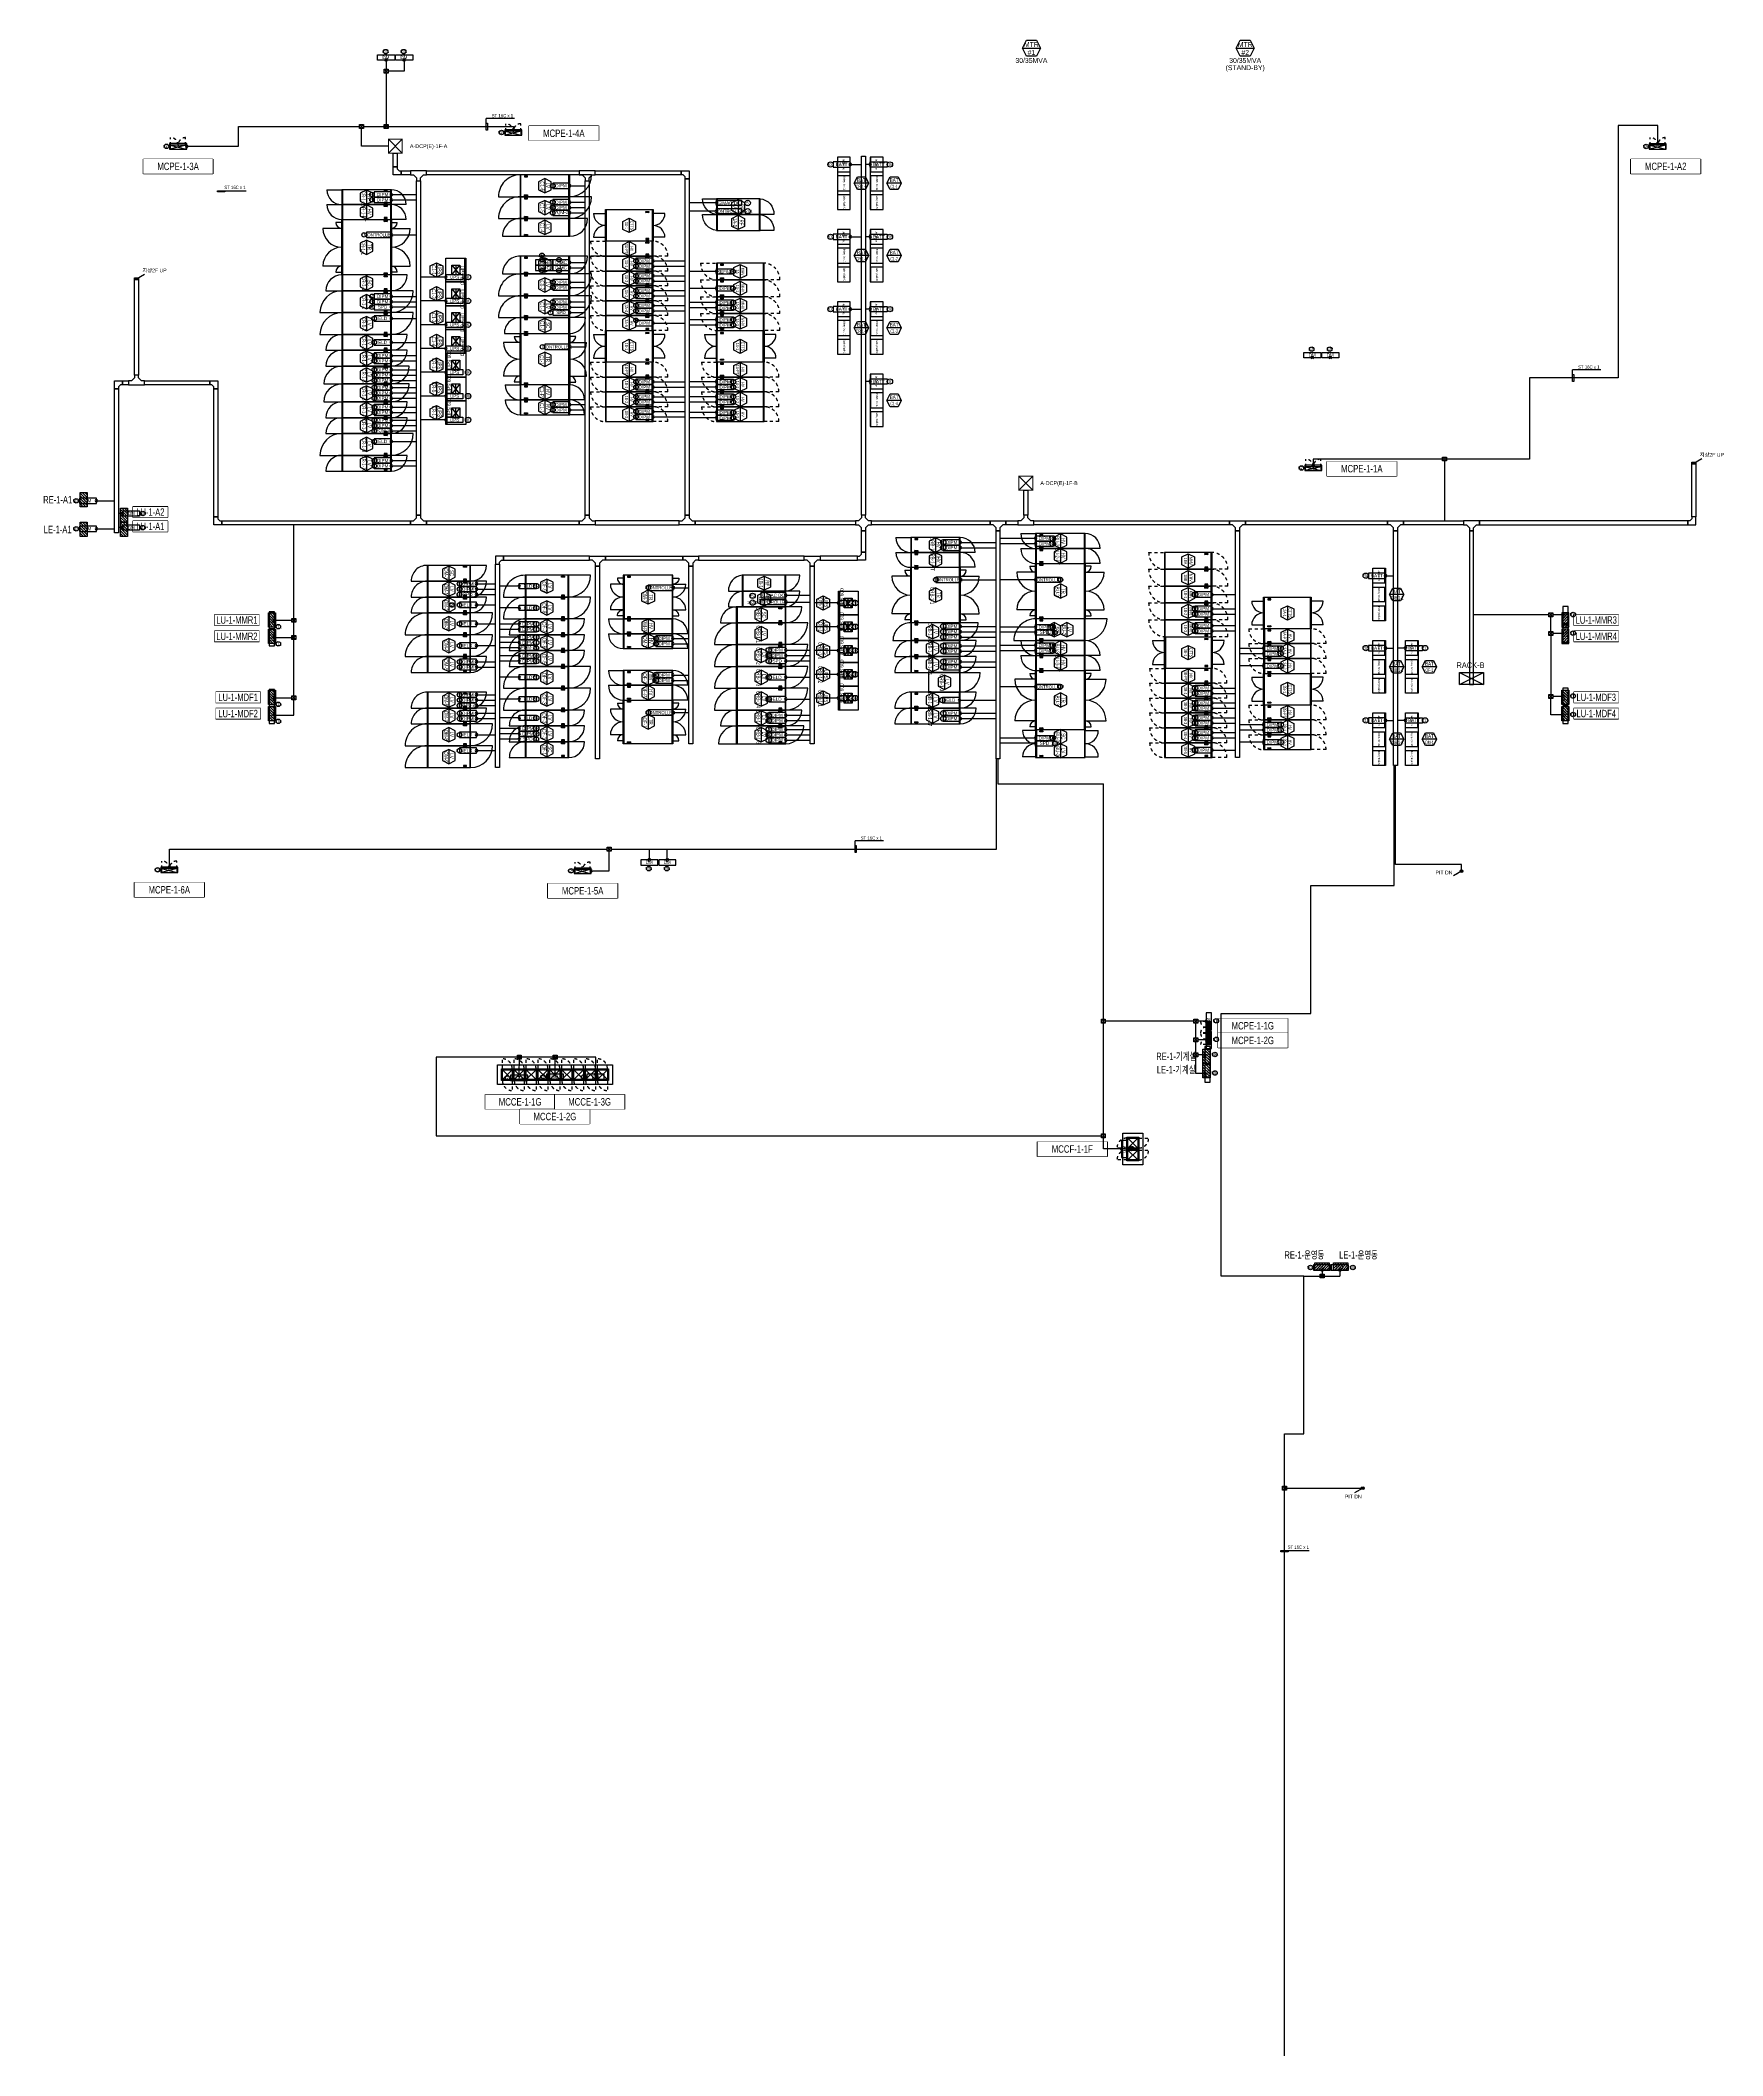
# Model space of a CAD drawing. Header units: millimetres. Extents: x 89450 to 753248, y -530175 to 1209785.
# Drawn here: x 90449 to 175308, y -308592 to -206905 of the extents above; entities that cross this region are included whole.
import ezdxf
from ezdxf.enums import TextEntityAlignment as Align

# ---------------------------------------------------------------- set-up
doc = ezdxf.new("R2010")
doc.units = ezdxf.units.MM
doc.header["$LTSCALE"] = 150
doc.linetypes.add('CONTINOUS', pattern=[0])
doc.linetypes.add('D1', pattern=[3, 1, -1, 1])
for name, color, linetype in [('------00 Switch Gear', 3, 'Continuous'), ('------00 Switch Gear_Number', 1, 'Continuous'), ('------01 Distribution Panel', 3, 'Continuous'), ('------01 Distribution Panel_UPS_Emgency', 232, 'Continuous'), ('------01 Motor Control Panel or Center', 4, 'Continuous'), ('------01 Motor Control Panel or Center_Fire', 232, 'Continuous'), ('-----29 Indicator', 1, 'Continuous'), ('-----99 EPMS CABLE DUCT', 4, 'Continuous'), ('-----99 EPMS CONDUIT', 4, 'Continuous'), ('-----99 EPMS DEVICE', 3, 'Continuous'), ('-----99 EPMS PNL', 6, 'Continuous'), ('-----99 EPMS SERVER', 3, 'Continuous')]:
    doc.layers.add(name, color=color, linetype=linetype)
doc.layers.add('NOPLOT', color=191, linetype='Continuous', plot=False)
doc.styles.add('ELEC', font='')
doc.styles.get('ELEC').set_extended_font_data('Dotum')

# ---------------------------------------------------------------- blocks, each defined once
blk = doc.blocks.new('A02')
h = blk.add_hatch()
h.set_pattern_fill('ANSI31', color=161, scale=25, style=0)
h.set_pattern_definition([(45, (-2000, -19200), (-56.1266, 56.1266), [])])
h.paths.add_polyline_path([(-300, 300), (-300, 0), (300, 0), (300, 300)])
at = {"color": 161}
blk.add_lwpolyline([(300, 0), (-300, 0), (-300, 300), (300, 300)], close=True, dxfattribs=at)
blk = doc.blocks.new('PNL3')
at = {"color": 161, "linetype": 'D1'}
for p, q in [((-200, 280), (-480, 280)), ((-200, -280), (-480, -280))]:
    blk.add_line(p, q, dxfattribs=at)
at = {"color": 161}
for p, q in [((-200, 276), (0, 76)), ((-200, 205), (0, 5)), ((-200, 135), (0, -65)), ((-200, 64), (0, -136)), ((-153, 300), (0, 147)), ((-83, 300), (0, 217)), ((-200, -7), (0, -207)), ((-200, -78), (0, -278)), ((-200, -148), (-48, -300)), ((-200, -219), (-119, -300))]:
    blk.add_line(p, q, dxfattribs=at)
blk.add_lwpolyline([(0, -300), (-200, -300), (-200, 300), (0, 300)], close=True, dxfattribs=at)
at = {"color": 161, "linetype": 'D1'}
for centre, start, end in [((-200, 280), 180, 270), ((-200, -280), 90, 180)]:
    blk.add_arc(centre, 280, start, end, dxfattribs=at)
blk = doc.blocks.new('MCP_EQUIPMENT-2')
at = {"color": 161}
for p, q in [((200, 400), (0, -400)), ((200, -400), (0, 400))]:
    blk.add_line(p, q, dxfattribs=at)
at = {"color": 161, "linetype": 'D1'}
for p, q in [((200, 380), (580, 380)), ((200, -380), (580, -380))]:
    blk.add_line(p, q, dxfattribs=at)
at = {"color": 161}
blk.add_lwpolyline([(200, 400), (0, 400), (0, -400), (200, -400)], close=True, dxfattribs=at)
at = {"color": 161, "linetype": 'D1'}
for centre, start, end in [((200, 380), 270, 0), ((200, -380), 0, 90)]:
    blk.add_arc(centre, 380, start, end, dxfattribs=at)
blk = doc.blocks.new('UPS 600kV')
at = {"layer": '------00 Switch Gear', "color": 161}
blk.add_line((800, 850), (-402, 850), dxfattribs=at)
blk.add_lwpolyline([(798, -100), (-402, -100), (-402, 900), (798, 900)], close=True, dxfattribs=at)
at = {"layer": 'NOPLOT', "color": 161}
for p, q in [((-52, 199), (448, 601)), ((448, 199), (-52, 601)), ((-52, 400), (448, 400))]:
    blk.add_line(p, q, dxfattribs=at)
blk.add_lwpolyline([(448, 601), (448, 199), (-52, 199), (-52, 601)], close=True, dxfattribs=at)
at = {"layer": 'NOPLOT', "color": 161, "style": 'ELEC', "width": 0.85}
blk.add_text('UPS 600', height=178.2, dxfattribs=at).set_placement((-26, 731), align=Align.MIDDLE_LEFT)
blk = doc.blocks.new('A$C2e8f9a8b')
at = {"color": 0}
blk.add_line((30, 750), (30, 0), dxfattribs=at)
blk.add_lwpolyline([(650, 0), (0, 0), (0, 750), (650, 750)], close=True, dxfattribs=at)
blk = doc.blocks.new('850X2400')
at = {"layer": '------00 Switch Gear', "color": 161}
for p, q in [((-2360, 850), (-2360, 0)), ((-40, 850), (-40, 0))]:
    blk.add_line(p, q, dxfattribs=at)
at = {"layer": '------00 Switch Gear', "color": 161, "linetype": 'D1'}
for p, q in [((-2040, 800), (-2190, 750)), ((-2040, 750), (-2190, 800)), ((-2040, 50), (-2190, 100)), ((-2040, 100), (-2190, 50))]:
    blk.add_line(p, q, dxfattribs=at)
at = {"layer": '------00 Switch Gear', "color": 161}
blk.add_lwpolyline([(-2400, 850), (-2400, 0), (0, 0), (0, 850)], close=True, dxfattribs=at)
at = {"layer": '------00 Switch Gear', "color": 161, "linetype": 'D1'}
for points in [[(-2190, 800), (-2190, 750), (-2040, 750), (-2040, 800)], [(-2190, 50), (-2190, 100), (-2040, 100), (-2040, 50)]]:
    blk.add_lwpolyline(points, close=True, dxfattribs=at)
at = {"layer": 'NOPLOT', "color": 161, "linetype": 'D1'}
for p, q in [((-3200, 850), (-2400, 850)), ((800, 0), (0, 0))]:
    blk.add_line(p, q, dxfattribs=at)
for centre, start, end in [((-2356, 843), 179.51561, 267.01298), ((-44, 7), 359.51561, 87.01298)]:
    blk.add_arc(centre, 844, start, end, dxfattribs=at)
blk = doc.blocks.new('1600X2400')
at = {"layer": '------00 Switch Gear', "color": 161, "linetype": 'Continuous'}
for p, q in [((-2360, 855), (-2360, 1600)), ((-42, 0), (-42, 1600)), ((-2360, 0), (-2360, 855))]:
    blk.add_line(p, q, dxfattribs=at)
at = {"layer": '------00 Switch Gear', "color": 161, "linetype": 'D1'}
for p, q in [((-2040, 1505), (-2190, 1455)), ((-2040, 1455), (-2190, 1505)), ((-2040, 95), (-2190, 145)), ((-2040, 145), (-2190, 95))]:
    blk.add_line(p, q, dxfattribs=at)
at = {"layer": '------00 Switch Gear', "color": 161}
blk.add_lwpolyline([(0, 1600), (0, 0), (-2400, 0), (-2400, 1600)], close=True, dxfattribs=at)
at = {"layer": '------00 Switch Gear', "color": 161, "linetype": 'D1'}
for points in [[(-2190, 1505), (-2190, 1455), (-2040, 1455), (-2040, 1505)], [(-2190, 95), (-2190, 145), (-2040, 145), (-2040, 95)]]:
    blk.add_lwpolyline(points, close=True, dxfattribs=at)
at = {"layer": 'NOPLOT', "color": 161, "linetype": 'ByBlock'}
for p, q in [((-3000, 1400), (-2400, 1400)), ((600, 1400), (0, 1400)), ((-3000, 200), (-2400, 200)), ((600, 200), (0, 200))]:
    blk.add_line(p, q, dxfattribs=at)
for centre, start, end in [((-2400, 1400), 180, 270), ((0, 1400), 270, 0), ((-2400, 200), 90, 180), ((0, 200), 0, 90)]:
    blk.add_arc(centre, 600, start, end, dxfattribs=at)
blk = doc.blocks.new('750X2400')
at = {"layer": '------00 Switch Gear', "color": 161}
for p, q in [((-2360, 750), (-2360, 0)), ((-42, 750), (-42, 0))]:
    blk.add_line(p, q, dxfattribs=at)
at = {"layer": '------00 Switch Gear', "color": 161, "linetype": 'D1'}
for p, q in [((-2040, 700), (-2190, 650)), ((-2040, 650), (-2190, 700)), ((-2040, 50), (-2190, 100)), ((-2040, 100), (-2190, 50))]:
    blk.add_line(p, q, dxfattribs=at)
at = {"layer": '------00 Switch Gear', "color": 161}
blk.add_lwpolyline([(-2400, 750), (-2400, 0), (0, 0), (0, 750)], close=True, dxfattribs=at)
at = {"layer": '------00 Switch Gear', "color": 161, "linetype": 'D1'}
for points in [[(-2190, 700), (-2190, 650), (-2040, 650), (-2040, 700)], [(-2190, 50), (-2190, 100), (-2040, 100), (-2040, 50)]]:
    blk.add_lwpolyline(points, close=True, dxfattribs=at)
at = {"layer": 'NOPLOT', "color": 161, "linetype": 'D1'}
for p, q in [((-3150, 750), (-2400, 750)), ((750, 0), (0, 0))]:
    blk.add_line(p, q, dxfattribs=at)
for centre, start, end in [((-2400, 750), 180, 270), ((0, 0), 0, 90)]:
    blk.add_arc(centre, 750, start, end, dxfattribs=at)
blk = doc.blocks.new('750X2500')
at = {"layer": '------00 Switch Gear', "color": 161}
for p, q in [((-3250, 750), (-2458, 750)), ((-2460, 750), (-2460, 0)), ((-210, 700), (-360, 650)), ((-360, 700), (-210, 650)), ((-210, 50), (-360, 100)), ((-360, 50), (-210, 100)), ((750, 0), (-42, 0)), ((-40, 750), (-40, 0))]:
    blk.add_line(p, q, dxfattribs=at)
for points in [[(-2500, 750), (-2500, 0), (0, 0), (0, 750)], [(-360, 700), (-210, 700), (-210, 650), (-360, 650)], [(-360, 50), (-210, 50), (-210, 100), (-360, 100)]]:
    blk.add_lwpolyline(points, close=True, dxfattribs=at)
for centre, start, end in [((-2500, 750), 180, 270), ((0, 0), 0, 90)]:
    blk.add_arc(centre, 750, start, end, dxfattribs=at)
blk = doc.blocks.new('800X2500')
at = {"layer": '------00 Switch Gear', "color": 161}
for p, q in [((-3300, 0), (-2458, 0)), ((-2460, 800), (-2460, 0)), ((-210, 750), (-360, 700)), ((-360, 750), (-210, 700)), ((-210, 50), (-360, 100)), ((-360, 50), (-210, 100)), ((800, 800), (-42, 800)), ((-40, 800), (-40, 0))]:
    blk.add_line(p, q, dxfattribs=at)
for points in [[(-2500, 800), (-2500, 0), (0, 0), (0, 800)], [(-360, 750), (-210, 750), (-210, 700), (-360, 700)], [(-360, 50), (-210, 50), (-210, 100), (-360, 100)]]:
    blk.add_lwpolyline(points, close=True, dxfattribs=at)
for centre, start, end in [((-2500, 0), 90, 180), ((0, 800), 270, 0)]:
    blk.add_arc(centre, 800, start, end, dxfattribs=at)
blk = doc.blocks.new('1100X2500')
at = {"layer": '------00 Switch Gear', "color": 161}
for p, q in [((-2460, 1100), (-2460, 0)), ((-210, 1050), (-360, 1000)), ((-360, 1050), (-210, 1000)), ((1100, 1100), (-42, 1100)), ((-40, 1100), (-40, 0)), ((-3600, 0), (-2458, 0)), ((-210, 50), (-360, 100)), ((-360, 50), (-210, 100))]:
    blk.add_line(p, q, dxfattribs=at)
at = {"layer": '------00 Switch Gear', "color": 161, "elevation": 0}
for points in [[(-2500, 1100), (-2500, 0), (0, 0), (0, 1100)], [(-360, 1050), (-210, 1050), (-210, 1000), (-360, 1000)], [(-360, 50), (-210, 50), (-210, 100), (-360, 100)]]:
    blk.add_lwpolyline(points, close=True, dxfattribs=at)
at = {"layer": '------00 Switch Gear', "color": 161}
for centre, start, end in [((-2500, 0), 90, 180), ((0, 1100), 270, 0)]:
    blk.add_arc(centre, 1100, start, end, dxfattribs=at)
blk = doc.blocks.new('900X2500')
at = {"layer": '------00 Switch Gear', "color": 161}
for p, q in [((-3400, 0), (-2458, 0)), ((-2460, 900), (-2460, 0)), ((-210, 850), (-360, 800)), ((-360, 850), (-210, 800)), ((-210, 50), (-360, 100)), ((-360, 50), (-210, 100)), ((900, 900), (-42, 900)), ((-40, 900), (-40, 0))]:
    blk.add_line(p, q, dxfattribs=at)
at = {"layer": '------00 Switch Gear', "color": 161, "elevation": 0}
for points in [[(-2500, 900), (-2500, 0), (0, 0), (0, 900)], [(-360, 850), (-210, 850), (-210, 800), (-360, 800)], [(-360, 50), (-210, 50), (-210, 100), (-360, 100)]]:
    blk.add_lwpolyline(points, close=True, dxfattribs=at)
at = {"layer": '------00 Switch Gear', "color": 161}
for centre, start, end in [((-2500, 0), 90, 180), ((0, 900), 270, 0)]:
    blk.add_arc(centre, 900, start, end, dxfattribs=at)
blk = doc.blocks.new('1400X2500')
at = {"layer": '------00 Switch Gear', "color": 161}
for p, q in [((-2500, 1360, 0), (-3160, 1360, 0)), ((-2458, 0, 0), (-2458, 1400, 0)), ((-360, 1350, 0), (-210, 1300, 0)), ((-360, 1300, 0), (-210, 1350, 0)), ((-40, 0), (-40, 1400)), ((0, 1360, 0), (660, 1360, 0)), ((-2500, 40, 0), (-3160, 40, 0)), ((-360, 100, 0), (-210, 50, 0)), ((-360, 50, 0), (-210, 100, 0)), ((0, 40, 0), (660, 40, 0))]:
    blk.add_line(p, q, dxfattribs=at)
for points in [[(0, 0), (0, 1400), (-2500, 1400), (-2500, 0)], [(-210, 1350), (-210, 1300), (-360, 1300), (-360, 1350)], [(-210, 100), (-210, 50), (-360, 50), (-360, 100)]]:
    blk.add_lwpolyline(points, close=True, dxfattribs=at)
for centre, start, end in [((-2500, 1360, 0), 180, 270), ((0, 1360, 0), 270, 0), ((-2500, 40, 0), 90, 180), ((0, 40, 0), 0, 90)]:
    blk.add_arc(centre, 660, start, end, dxfattribs=at)
blk = doc.blocks.new('800x2200')
at = {"layer": '------00 Switch Gear', "color": 161}
for p, q in [((-3000, 0), (-2158, 0)), ((-2160, 0), (-2160, 800)), ((-1990, 750), (-1840, 700)), ((-1840, 750), (-1990, 700)), ((-1990, 50), (-1840, 100)), ((-1840, 50), (-1990, 100)), ((800, 800), (-42, 800)), ((-40, 0), (-40, 800))]:
    blk.add_line(p, q, dxfattribs=at)
for points in [[(0, 0), (0, 800), (-2200, 800), (-2200, 0)], [(-1840, 750), (-1990, 750), (-1990, 700), (-1840, 700)], [(-1840, 50), (-1990, 50), (-1990, 100), (-1840, 100)]]:
    blk.add_lwpolyline(points, close=True, dxfattribs=at)
for centre, start, end in [((-2200, 0), 90, 180), ((0, 800), 270, 0)]:
    blk.add_arc(centre, 800, start, end, dxfattribs=at)
blk = doc.blocks.new('1100x2200')
at = {"layer": '------00 Switch Gear', "color": 161}
for p, q in [((-2160, 0), (-2160, 1100)), ((-1990, 1050), (-1840, 1000)), ((-1840, 1050), (-1990, 1000)), ((1100, 1100), (-42, 1100)), ((-40, 0), (-40, 1100)), ((-3300, 0), (-2158, 0)), ((-1990, 50), (-1840, 100)), ((-1840, 50), (-1990, 100))]:
    blk.add_line(p, q, dxfattribs=at)
at = {"layer": '------00 Switch Gear', "color": 161, "elevation": 0}
for points in [[(0, 0), (0, 1100), (-2200, 1100), (-2200, 0)], [(-1840, 1050), (-1990, 1050), (-1990, 1000), (-1840, 1000)], [(-1840, 50), (-1990, 50), (-1990, 100), (-1840, 100)]]:
    blk.add_lwpolyline(points, close=True, dxfattribs=at)
at = {"layer": '------00 Switch Gear', "color": 161}
for centre, start, end in [((-2200, 0), 90, 180), ((0, 1100), 270, 0)]:
    blk.add_arc(centre, 1100, start, end, dxfattribs=at)
blk = doc.blocks.new('A06')
at = {"color": 161}
for p, q in [((-250, 250), (250, -250)), ((250, 250), (-250, -250))]:
    blk.add_line(p, q, dxfattribs=at)
at = {"color": 161, "linetype": 'D1'}
for p, q in [((300, 250), (800, 250)), ((-300, -250), (-800, -250))]:
    blk.add_line(p, q, dxfattribs=at)
at = {"color": 161}
for points in [[(-300, 300), (300, 300), (300, -300), (-300, -300)], [(-250, 250), (250, 250), (250, -250), (-250, -250)]]:
    blk.add_lwpolyline(points, close=True, dxfattribs=at)
at = {"color": 161, "linetype": 'D1'}
for centre, start, end in [((-300, -250), 90, 180), ((300, 250), 270, 0)]:
    blk.add_arc(centre, 500, start, end, dxfattribs=at)
blk = doc.blocks.new('zw$32E')
for p, q in [((100, 0), (0, 0)), ((0, 0), (0, -400)), ((100, -75), (100, 0)), ((0, -400), (100, -400)), ((175, -150), (100, -75)), ((100, -325), (175, -250)), ((100, -400), (100, -325)), ((250, -150), (175, -150)), ((175, -250), (250, -250)), ((250, -250), (250, -150))]:
    blk.add_line(p, q)
blk = doc.blocks.new('zw$5197')
for p, q in [((0, 0), (-100, 0)), ((-100, 0), (-100, -75)), ((0, -75), (0, 0)), ((-175, -150), (-250, -150)), ((-250, -150), (-250, -250)), ((-250, -250), (-175, -250)), ((-100, -75), (-175, -150)), ((-100, -325), (-175, -250)), ((-100, -400), (-100, -325)), ((0, -400), (-100, -400)), ((75, -150), (0, -75)), ((75, -250), (0, -325)), ((0, -325), (0, -400)), ((150, -150), (75, -150)), ((75, -250), (150, -250)), ((150, -250), (150, -150))]:
    blk.add_line(p, q)

msp = doc.modelspace()

# ---------------------------------------------------------------- linework, layer by layer
at = {"layer": '------00 Switch Gear', "color": 161}
for p, q in [((124594, -214895), (124594, -215695)), ((126712, -214895), (126712, -215695)), ((105654, -216395), (104704, -216395)), ((105654, -216095), (105354, -216095)), ((105694, -215945), (105694, -218745)), ((107794, -215995), (107944, -216045)), ((107794, -216045), (107944, -215995)), ((108114, -215945), (108114, -218745)), ((108154, -216095), (108454, -216095)), ((108154, -216395), (109104, -216395)), ((124594, -215695), (124594, -216495)), ((126712, -215695), (126712, -216495)), ((105654, -218295), (104704, -218295)), ((105354, -218595), (105654, -218595)), ((108154, -218295), (109104, -218295)), ((108454, -218595), (108154, -218595)), ((107794, -218645), (107944, -218695)), ((107794, -218695), (107944, -218645)), ((114654, -222145, 0), (113804, -222145, 0)), ((114354, -221845, 0), (114654, -221845, 0)), ((114696, -224295, 0), (114696, -221695, 0)), ((115014, -221795, 0), (114864, -221745, 0)), ((115014, -221745, 0), (114864, -221795, 0)), ((117110, -224295, 0), (117110, -221695, 0)), ((117454, -221845, 0), (117154, -221845, 0)), ((117154, -222145, 0), (118004, -222145, 0)), ((114654, -223845, 0), (113804, -223845, 0)), ((114654, -224145, 0), (114354, -224145, 0)), ((115014, -224245, 0), (114864, -224195, 0)), ((115014, -224195, 0), (114864, -224245, 0)), ((117154, -223845, 0), (118004, -223845, 0)), ((117154, -224145, 0), (117454, -224145, 0)), ((134054, -233645), (134354, -233645)), ((134394, -236295), (134394, -233495)), ((134714, -233595), (134564, -233545)), ((134714, -233545), (134564, -233595)), ((136814, -236295), (136814, -233495)), ((137154, -233645), (136854, -233645)), ((140654, -233745, 0), (139704, -233745, 0)), ((140354, -233445, 0), (140654, -233445, 0)), ((140694, -236095, 0), (140694, -233295, 0)), ((141014, -233395, 0), (140864, -233345, 0)), ((141014, -233345, 0), (140864, -233395, 0)), ((143114, -236095, 0), (143114, -233295, 0)), ((143454, -233445, 0), (143154, -233445, 0)), ((143154, -233745, 0), (144104, -233745, 0)), ((119894, -233895), (119894, -236095)), ((120214, -233945), (120064, -233995)), ((120214, -233995), (120064, -233945)), ((122314, -233895), (122314, -236095)), ((125896, -234695), (125896, -233895)), ((125896, -235495), (125896, -234695)), ((128014, -234695), (128014, -233895)), ((128014, -235495), (128014, -234695)), ((134354, -233945), (133404, -233945)), ((136854, -233945), (137804, -233945)), ((134354, -235845), (133404, -235845)), ((136854, -235845), (137804, -235845)), ((140654, -235645, 0), (139704, -235645, 0)), ((143154, -235645, 0), (144104, -235645, 0)), ((120214, -235995), (120064, -236045)), ((120214, -236045), (120064, -235995)), ((134354, -236145), (134054, -236145)), ((134714, -236245), (134564, -236195)), ((134714, -236195), (134564, -236245)), ((136854, -236145), (137154, -236145)), ((140654, -235945, 0), (140354, -235945, 0)), ((141014, -236045, 0), (140864, -235995, 0)), ((141014, -235995, 0), (140864, -236045, 0)), ((143154, -235945, 0), (143454, -235945, 0)), ((136814, -238795), (136812, -239795)), ((136854, -238795), (137854, -238795)), ((140354, -238845), (140654, -238845)), ((140694, -241695), (140694, -238695)), ((141014, -238795), (140864, -238745)), ((141014, -238745), (140864, -238795)), ((143114, -241695), (143114, -238695)), ((143454, -238845), (143154, -238845)), ((140654, -239145), (139604, -239145)), ((143154, -239145), (144204, -239145)), ((119854, -240645), (119204, -240645)), ((119554, -240345), (119854, -240345)), ((119894, -242395), (119894, -240195)), ((120214, -240295), (120064, -240245)), ((120214, -240245), (120064, -240295)), ((122314, -242395), (122314, -240195)), ((122654, -240345), (122354, -240345)), ((122354, -240645), (123004, -240645)), ((147154, -240595), (147154, -243095)), ((119854, -241945), (119204, -241945)), ((122354, -241945), (123004, -241945)), ((140654, -241245), (139604, -241245)), ((140654, -241545), (140354, -241545)), ((141014, -241645), (140864, -241595)), ((141014, -241595), (140864, -241645)), ((143154, -241245), (144204, -241245)), ((143154, -241545), (143454, -241545)), ((119854, -242245), (119554, -242245)), ((120214, -242345), (120064, -242295)), ((120214, -242295), (120064, -242345)), ((122354, -242245), (122654, -242245))]:
    msp.add_line(p, q, dxfattribs=at)
at = {"layer": '------00 Switch Gear', "color": 161, "elevation": 0}
for points in [[(131304, -212795), (130654, -212795), (130654, -215445), (131304, -215445)], [(124554, -214895), (124554, -215695), (126754, -215695), (126754, -214895)], [(124554, -215695), (124554, -216495), (126754, -216495), (126754, -215695)], [(131304, -216445), (130654, -216445), (130654, -219095), (131304, -219095)], [(132954, -216445), (132304, -216445), (132304, -219095), (132954, -219095)], [(131304, -220095), (130654, -220095), (130654, -222745), (131304, -222745)], [(132954, -220095), (132304, -220095), (132304, -222745), (132954, -222745)], [(114654, -224295), (114654, -221695), (117154, -221695), (117154, -224295)], [(114864, -221795), (114864, -221745), (115014, -221745), (115014, -221795)], [(114864, -224245), (114864, -224195), (115014, -224195), (115014, -224245)], [(132954, -223745), (132304, -223745), (132304, -226395), (132954, -226395)], [(140654, -236095), (140654, -233295), (143154, -233295), (143154, -236095)], [(140864, -233395), (140864, -233345), (141014, -233345), (141014, -233395)], [(128054, -234695), (128054, -233895), (125854, -233895), (125854, -234695)], [(128054, -235495), (128054, -234695), (125854, -234695), (125854, -235495)], [(140864, -236045), (140864, -235995), (141014, -235995), (141014, -236045)]]:
    msp.add_lwpolyline(points, close=True, dxfattribs=at)
at = {"layer": '------00 Switch Gear', "color": 161}
for points in [[(132954, -212795), (132304, -212795), (132304, -215445), (132954, -215445)], [(108154, -215945), (108154, -218745), (105654, -218745), (105654, -215945)], [(107944, -215995), (107944, -216045), (107794, -216045), (107794, -215995)], [(107944, -218645), (107944, -218695), (107794, -218695), (107794, -218645)], [(134354, -236295), (134354, -233495), (136854, -233495), (136854, -236295)], [(134564, -233595), (134564, -233545), (134714, -233545), (134714, -233595)], [(119854, -233895), (119854, -236095), (122354, -236095), (122354, -233895)], [(120064, -233945), (120064, -233995), (120214, -233995), (120214, -233945)], [(120064, -235995), (120064, -236045), (120214, -236045), (120214, -235995)], [(134564, -236245), (134564, -236195), (134714, -236195), (134714, -236245)], [(136854, -238795), (135254, -238795), (135254, -239795), (136854, -239795)], [(140654, -241695), (140654, -238695), (143154, -238695), (143154, -241695)], [(140864, -238795), (140864, -238745), (141014, -238745), (141014, -238795)], [(119854, -242395), (119854, -240195), (122354, -240195), (122354, -242395)], [(120064, -240295), (120064, -240245), (120214, -240245), (120214, -240295)], [(140864, -241645), (140864, -241595), (141014, -241595), (141014, -241645)], [(120064, -242345), (120064, -242295), (120214, -242295), (120214, -242345)]]:
    msp.add_lwpolyline(points, close=True, dxfattribs=at)
for points in [[(124554, -215695, -0.3857431), (123854, -214895), (124554, -214895)], [(126754, -214895, -0.3857431), (127454, -215695), (126754, -215695)]]:
    msp.add_lwpolyline(points, format="xyb", dxfattribs=at)
at = {"layer": '------00 Switch Gear', "color": 161, "elevation": 0}
for points in [[(124554, -216495, -0.3857431), (123854, -215695), (124554, -215695)], [(126754, -215695, -0.3857431), (127454, -216495), (126754, -216495)], [(119854, -234045), (119554, -234045, 0.4142136), (119854, -234345), (119204, -234345)], [(122354, -234045), (122654, -234045, -0.4142136), (122354, -234345), (123004, -234345)], [(125854, -233895, 0.3857431), (125154, -234695), (125854, -234695)], [(125854, -234695, 0.3857431), (125154, -235495), (125854, -235495)], [(128054, -234695, 0.3857431), (128754, -233895), (128054, -233895)], [(128054, -235495, 0.3857431), (128754, -234695), (128054, -234695)], [(119854, -235945), (119554, -235945, -0.4142136), (119854, -235645), (119204, -235645)], [(122354, -235945), (122654, -235945, 0.4142136), (122354, -235645), (123004, -235645)]]:
    msp.add_lwpolyline(points, format="xyb", dxfattribs=at)
at = {"layer": '------00 Switch Gear'}
for points in [[(157654, -233545), (158304, -233545), (158304, -236195), (157654, -236195)], [(159304, -237195), (159954, -237195), (159954, -239845), (159304, -239845)], [(159304, -240845), (159954, -240845), (159954, -243495), (159304, -243495)]]:
    msp.add_lwpolyline(points, close=True, dxfattribs=at)
at = {"layer": '------00 Switch Gear', "elevation": 0}
for points in [[(157654, -237195), (158304, -237195), (158304, -239845), (157654, -239845)], [(157654, -240845), (158304, -240845), (158304, -243495), (157654, -243495)]]:
    msp.add_lwpolyline(points, close=True, dxfattribs=at)
at = {"layer": '------00 Switch Gear', "color": 161}
for centre, radius, start, end in [((105654, -216395), 950, 180, 270), ((105654, -216095), 300, 180, 270), ((108154, -216095), 300, 270, 0), ((108154, -216395), 950, 270, 0), ((105654, -218295), 950, 90, 180), ((108154, -218295), 950, 0, 90), ((105654, -218595), 300, 90, 180), ((108154, -218595), 300, 0, 90), ((114654, -222145, 0), 850, 180, 270), ((114654, -221845, 0), 300, 180, 270), ((117154, -221845, 0), 300, 270, 0), ((117154, -222145, 0), 850, 270, 0), ((114654, -223845, 0), 850, 90, 180), ((117154, -223845, 0), 850, 0, 90), ((114654, -224145, 0), 300, 90, 180), ((117154, -224145, 0), 300, 0, 90), ((134354, -233645), 300, 180, 270), ((136854, -233645), 300, 270, 0), ((140654, -233745, 0), 950, 180, 270), ((140654, -233445, 0), 300, 180, 270), ((143154, -233445, 0), 300, 270, 0), ((143154, -233745, 0), 950, 270, 0), ((119854, -234345), 650, 180, 270), ((122354, -234345), 650, 270, 0), ((134354, -233945), 950, 180, 270), ((134354, -235845), 950, 90, 180), ((136854, -233945), 950, 270, 0), ((136854, -235845), 950, 0, 90), ((140654, -235645, 0), 950, 90, 180), ((143154, -235645, 0), 950, 0, 90), ((119854, -235645), 650, 90, 180), ((122354, -235645), 650, 0, 90), ((134354, -236145), 300, 90, 180), ((136854, -236145), 300, 0, 90), ((140654, -235945, 0), 300, 90, 180), ((143154, -235945, 0), 300, 0, 90), ((136854, -238795), 1000, 270, 360), ((140654, -238845), 300, 180, 270), ((143154, -238845), 300, 270, 0), ((140654, -239145), 1050, 180, 270), ((143154, -239145), 1050, 270, 0), ((119854, -240645), 650, 180, 270), ((119854, -240345), 300, 180, 270), ((122354, -240345), 300, 270, 0), ((122354, -240645), 650, 270, 0), ((140654, -241245), 1050, 90, 180), ((143154, -241245), 1050, 0, 90), ((119854, -241945), 650, 90, 180), ((119854, -242245), 300, 90, 180), ((122354, -241945), 650, 0, 90), ((122354, -242245), 300, 0, 90), ((140654, -241545), 300, 90, 180), ((143154, -241545), 300, 0, 90)]:
    msp.add_arc(centre, radius, start, end, dxfattribs=at)
at = {"layer": '------00 Switch Gear_Number', "color": 1, "lineweight": -2}
for points in [[(139990, -207305), (140890, -207305), (140691, -207705), (140190, -207705), (139990, -207305), (140190, -206905), (140691, -206905), (140890, -207305)], [(150773, -207305), (151673, -207305), (151474, -207705), (150973, -207705), (150773, -207305), (150973, -206905), (151474, -206905), (151673, -207305)], [(120154, -215885), (120154, -216605), (119834, -216445), (119834, -216045), (120154, -215885), (120474, -216045), (120474, -216445), (120154, -216605)], [(120154, -217060), (120154, -217780), (119834, -217620), (119834, -217220), (120154, -217060), (120474, -217220), (120474, -217620), (120154, -217780)], [(120154, -217810), (120154, -218530), (119834, -218370), (119834, -217970), (120154, -217810), (120474, -217970), (120474, -218370), (120154, -218530)], [(120154, -218560), (120154, -219280), (119834, -219120), (119834, -218720), (120154, -218560), (120474, -218720), (120474, -219120), (120154, -219280)], [(125754, -218210), (125754, -218930), (125434, -218770), (125434, -218370), (125754, -218210), (126074, -218370), (126074, -218770), (125754, -218930)], [(120154, -219310), (120154, -220030), (119834, -219870), (119834, -219470), (120154, -219310), (120474, -219470), (120474, -219870), (120154, -220030)], [(125754, -219060), (125754, -219780), (125434, -219620), (125434, -219220), (125754, -219060), (126074, -219220), (126074, -219620), (125754, -219780)], [(120154, -220060), (120154, -220780), (119834, -220620), (119834, -220220), (120154, -220060), (120474, -220220), (120474, -220620), (120154, -220780)], [(125754, -219910), (125754, -220630), (125434, -220470), (125434, -220070), (125754, -219910), (126074, -220070), (126074, -220470), (125754, -220630)], [(120154, -220810), (120154, -221530), (119834, -221370), (119834, -220970), (120154, -220810), (120474, -220970), (120474, -221370), (120154, -221530)], [(125754, -220760), (125754, -221480), (125434, -221320), (125434, -220920), (125754, -220760), (126074, -220920), (126074, -221320), (125754, -221480)], [(120154, -221985), (120154, -222705), (119834, -222545), (119834, -222145), (120154, -221985), (120474, -222145), (120474, -222545), (120154, -222705)], [(125754, -221985), (125754, -222705), (125434, -222545), (125434, -222145), (125754, -221985), (126074, -222145), (126074, -222545), (125754, -222705)], [(120154, -223160), (120154, -223880), (119834, -223720), (119834, -223320), (120154, -223160), (120474, -223320), (120474, -223720), (120154, -223880)], [(125754, -223160), (125754, -223880), (125434, -223720), (125434, -223320), (125754, -223160), (126074, -223320), (126074, -223720), (125754, -223880)], [(120154, -223910), (120154, -224630), (119834, -224470), (119834, -224070), (120154, -223910), (120474, -224070), (120474, -224470), (120154, -224630)], [(120154, -224660), (120154, -225380), (119834, -225220), (119834, -224820), (120154, -224660), (120474, -224820), (120474, -225220), (120154, -225380)], [(125754, -223910), (125754, -224630), (125434, -224470), (125434, -224070), (125754, -223910), (126074, -224070), (126074, -224470), (125754, -224630)], [(125754, -224660), (125754, -225380), (125434, -225220), (125434, -224820), (125754, -224660), (126074, -224820), (126074, -225220), (125754, -225380)], [(120154, -225410), (120154, -226130), (119834, -225970), (119834, -225570), (120154, -225410), (120474, -225570), (120474, -225970), (120154, -226130)], [(125754, -225410), (125754, -226130), (125434, -225970), (125434, -225570), (125754, -225410), (126074, -225570), (126074, -225970), (125754, -226130)], [(148354, -232810), (148354, -233530), (148034, -233370), (148034, -232970), (148354, -232810), (148674, -232970), (148674, -233370), (148354, -233530)], [(148354, -233660), (148354, -234380), (148034, -234220), (148034, -233820), (148354, -233660), (148674, -233820), (148674, -234220), (148354, -234380)], [(148354, -234510), (148354, -235230), (148034, -235070), (148034, -234670), (148354, -234510), (148674, -234670), (148674, -235070), (148354, -235230)], [(148354, -235360), (148354, -236080), (148034, -235920), (148034, -235520), (148354, -235360), (148674, -235520), (148674, -235920), (148354, -236080)], [(153354, -235435), (153354, -236155), (153034, -235995), (153034, -235595), (153354, -235435), (153674, -235595), (153674, -235995), (153354, -236155)], [(148354, -236210), (148354, -236930), (148034, -236770), (148034, -236370), (148354, -236210), (148674, -236370), (148674, -236770), (148354, -236930)], [(153354, -236610), (153354, -237330), (153034, -237170), (153034, -236770), (153354, -236610), (153674, -236770), (153674, -237170), (153354, -237330)], [(148354, -237435), (148354, -238155), (148034, -237995), (148034, -237595), (148354, -237435), (148674, -237595), (148674, -237995), (148354, -238155)], [(153354, -237360), (153354, -238080), (153034, -237920), (153034, -237520), (153354, -237360), (153674, -237520), (153674, -237920), (153354, -238080)], [(148354, -238610), (148354, -239330), (148034, -239170), (148034, -238770), (148354, -238610), (148674, -238770), (148674, -239170), (148354, -239330)], [(153354, -238110), (153354, -238830), (153034, -238670), (153034, -238270), (153354, -238110), (153674, -238270), (153674, -238670), (153354, -238830)], [(148354, -239360), (148354, -240080), (148034, -239920), (148034, -239520), (148354, -239360), (148674, -239520), (148674, -239920), (148354, -240080)], [(153354, -239285), (153354, -240005), (153034, -239845), (153034, -239445), (153354, -239285), (153674, -239445), (153674, -239845), (153354, -240005)], [(148354, -240110), (148354, -240830), (148034, -240670), (148034, -240270), (148354, -240110), (148674, -240270), (148674, -240670), (148354, -240830)], [(148354, -240860), (148354, -241580), (148034, -241420), (148034, -241020), (148354, -240860), (148674, -241020), (148674, -241420), (148354, -241580)], [(153354, -240460), (153354, -241180), (153034, -241020), (153034, -240620), (153354, -240460), (153674, -240620), (153674, -241020), (153354, -241180)], [(148354, -241610), (148354, -242330), (148034, -242170), (148034, -241770), (148354, -241610), (148674, -241770), (148674, -242170), (148354, -242330)], [(153354, -241210), (153354, -241930), (153034, -241770), (153034, -241370), (153354, -241210), (153674, -241370), (153674, -241770), (153354, -241930)], [(153354, -241960), (153354, -242680), (153034, -242520), (153034, -242120), (153354, -241960), (153674, -242120), (153674, -242520), (153354, -242680)], [(148354, -242360), (148354, -243080), (148034, -242920), (148034, -242520), (148354, -242360), (148674, -242520), (148674, -242920), (148354, -243080)]]:
    msp.add_lwpolyline(points, dxfattribs=at)
at = {"layer": '------00 Switch Gear_Number', "color": 1}
for points in [[(106904, -214460), (106904, -215180), (107224, -215020), (107224, -214620), (106904, -214460), (106584, -214620), (106584, -215020), (106904, -215180)], [(115904, -213885), (115904, -214605), (116224, -214445), (116224, -214045), (115904, -213885), (115584, -214045), (115584, -214445), (115904, -214605)], [(106904, -215210), (106904, -215930), (107224, -215770), (107224, -215370), (106904, -215210), (106584, -215370), (106584, -215770), (106904, -215930)], [(115904, -214985), (115904, -215705), (116224, -215545), (116224, -215145), (115904, -214985), (115584, -215145), (115584, -215545), (115904, -215705)], [(115904, -215985), (115904, -216705), (116224, -216545), (116224, -216145), (115904, -215985), (115584, -216145), (115584, -216545), (115904, -216705)], [(106904, -216985), (106904, -217705), (107224, -217545), (107224, -217145), (106904, -216985), (106584, -217145), (106584, -217545), (106904, -217705)], [(110434, -218132), (110434, -218852), (110114, -218693), (110114, -218292), (110434, -218132), (110754, -218292), (110754, -218693), (110434, -218852)], [(115904, -217885), (115904, -218605), (116224, -218445), (116224, -218045), (115904, -217885), (115584, -218045), (115584, -218445), (115904, -218605)], [(110434, -219332), (110434, -220052), (110114, -219893), (110114, -219492), (110434, -219332), (110754, -219492), (110754, -219893), (110434, -220052)], [(115904, -218885), (115904, -219605), (116224, -219445), (116224, -219045), (115904, -218885), (115584, -219045), (115584, -219445), (115904, -219605)], [(110434, -220532), (110434, -221252), (110114, -221093), (110114, -220692), (110434, -220532), (110754, -220692), (110754, -221093), (110434, -221252)], [(115904, -219985), (115904, -220705), (116224, -220545), (116224, -220145), (115904, -219985), (115584, -220145), (115584, -220545), (115904, -220705)], [(115904, -220935), (115904, -221655), (116224, -221495), (116224, -221095), (115904, -220935), (115584, -221095), (115584, -221495), (115904, -221655)], [(110434, -221732), (110434, -222452), (110114, -222293), (110114, -221892), (110434, -221732), (110754, -221892), (110754, -222293), (110434, -222452)], [(110434, -222932), (110434, -223652), (110114, -223493), (110114, -223092), (110434, -222932), (110754, -223092), (110754, -223493), (110434, -223652)], [(110434, -224132), (110434, -224852), (110114, -224693), (110114, -224292), (110434, -224132), (110754, -224292), (110754, -224693), (110434, -224852)], [(110434, -225332), (110434, -226052), (110114, -225893), (110114, -225492), (110434, -225332), (110754, -225492), (110754, -225893), (110434, -226052)], [(135604, -232010), (135604, -232730), (135924, -232570), (135924, -232170), (135604, -232010), (135284, -232170), (135284, -232570), (135604, -232730)], [(135604, -232760), (135604, -233480), (135924, -233320), (135924, -232920), (135604, -232760), (135284, -232920), (135284, -233320), (135604, -233480)], [(111054, -233435), (111054, -234155), (111374, -233995), (111374, -233595), (111054, -233435), (110734, -233595), (110734, -233995), (111054, -234155)], [(111054, -234235), (111054, -234955), (111374, -234795), (111374, -234395), (111054, -234235), (110734, -234395), (110734, -234795), (111054, -234955)], [(121104, -235355), (121104, -234635), (121424, -234795), (121424, -235195), (121104, -235355), (120784, -235195), (120784, -234795), (121104, -234635)], [(135604, -234535), (135604, -235255), (135924, -235095), (135924, -234695), (135604, -234535), (135284, -234695), (135284, -235095), (135604, -235255)], [(111054, -235035), (111054, -235755), (111374, -235595), (111374, -235195), (111054, -235035), (110734, -235195), (110734, -235595), (111054, -235755)], [(129933, -234935), (129933, -235655), (129613, -235495), (129613, -235095), (129933, -234935), (130253, -235095), (130253, -235495), (129933, -235655)], [(111054, -235985), (111054, -236705), (111374, -236545), (111374, -236145), (111054, -235985), (110734, -236145), (110734, -236545), (111054, -236705)], [(121104, -236110), (121104, -236830), (121424, -236670), (121424, -236270), (121104, -236110), (120784, -236270), (120784, -236670), (121104, -236830)], [(121104, -236860), (121104, -237580), (121424, -237420), (121424, -237020), (121104, -236860), (120784, -237020), (120784, -237420), (121104, -237580)], [(129933, -236135), (129933, -236855), (129613, -236695), (129613, -236295), (129933, -236135), (130253, -236295), (130253, -236695), (129933, -236855)], [(135454, -236385), (135454, -237105), (135774, -236945), (135774, -236545), (135454, -236385), (135134, -236545), (135134, -236945), (135454, -237105)], [(111054, -237085), (111054, -237805), (111374, -237645), (111374, -237245), (111054, -237085), (110734, -237245), (110734, -237645), (111054, -237805)], [(129933, -237335), (129933, -238055), (129613, -237895), (129613, -237495), (129933, -237335), (130253, -237495), (130253, -237895), (129933, -238055)], [(135454, -237235), (135454, -237955), (135774, -237795), (135774, -237395), (135454, -237235), (135134, -237395), (135134, -237795), (135454, -237955)], [(121104, -238710), (121104, -239430), (121424, -239270), (121424, -238870), (121104, -238710), (120784, -238870), (120784, -239270), (121104, -239430)], [(129933, -238535), (129933, -239255), (129613, -239095), (129613, -238695), (129933, -238535), (130253, -238695), (130253, -239095), (129933, -239255)], [(136054, -238935), (136054, -239655), (136374, -239495), (136374, -239095), (136054, -238935), (135734, -239095), (135734, -239495), (136054, -239655)], [(111054, -239835), (111054, -240555), (111374, -240395), (111374, -239995), (111054, -239835), (110734, -239995), (110734, -240395), (111054, -240555)], [(121104, -239460), (121104, -240180), (121424, -240020), (121424, -239620), (121104, -239460), (120784, -239620), (120784, -240020), (121104, -240180)], [(129933, -239735), (129933, -240455), (129613, -240295), (129613, -239895), (129933, -239735), (130253, -239895), (130253, -240295), (129933, -240455)], [(135454, -239835), (135454, -240555), (135774, -240395), (135774, -239995), (135454, -239835), (135134, -239995), (135134, -240395), (135454, -240555)], [(141904, -239835), (141904, -240555), (142224, -240395), (142224, -239995), (141904, -239835), (141584, -239995), (141584, -240395), (141904, -240555)], [(111054, -240635), (111054, -241355), (111374, -241195), (111374, -240795), (111054, -240635), (110734, -240795), (110734, -241195), (111054, -241355)], [(116004, -240735), (116004, -241455), (116324, -241295), (116324, -240895), (116004, -240735), (115684, -240895), (115684, -241295), (116004, -241455)], [(121104, -240935), (121104, -241655), (121424, -241495), (121424, -241095), (121104, -240935), (120784, -241095), (120784, -241495), (121104, -241655)], [(116004, -241535), (116004, -242255), (116324, -242095), (116324, -241695), (116004, -241535), (115684, -241695), (115684, -242095), (116004, -242255)], [(126804, -241585), (126804, -242305), (127124, -242145), (127124, -241745), (126804, -241585), (126484, -241745), (126484, -242145), (126804, -242305)], [(141904, -241675), (141904, -242395), (142224, -242235), (142224, -241835), (141904, -241675), (141584, -241835), (141584, -242235), (141904, -242395)], [(116004, -242335), (116004, -243055), (116324, -242895), (116324, -242495), (116004, -242335), (115684, -242495), (115684, -242895), (116004, -243055)], [(141904, -242395), (141904, -243115), (142224, -242955), (142224, -242555), (141904, -242395), (141584, -242555), (141584, -242955), (141904, -243115)]]:
    msp.add_lwpolyline(points, dxfattribs=at)
at = {"layer": '------00 Switch Gear_Number', "elevation": 0}
for points in [[(132224, -214120), (131504, -214120), (131663, -213800), (132064, -213800), (132224, -214120), (132064, -214440), (131663, -214440), (131504, -214120)], [(132224, -217770), (131504, -217770), (131663, -217450), (132064, -217450), (132224, -217770), (132064, -218090), (131663, -218090), (131504, -217770)], [(133874, -217770), (133154, -217770), (133313, -217450), (133714, -217450), (133874, -217770), (133714, -218090), (133313, -218090), (133154, -217770)], [(132224, -221420), (131504, -221420), (131663, -221100), (132064, -221100), (132224, -221420), (132064, -221740), (131663, -221740), (131504, -221420)], [(133874, -221420), (133154, -221420), (133313, -221100), (133714, -221100), (133874, -221420), (133714, -221740), (133313, -221740), (133154, -221420)], [(133874, -225070), (133154, -225070), (133313, -224750), (133714, -224750), (133874, -225070), (133714, -225390), (133313, -225390), (133154, -225070)], [(159224, -238520), (158504, -238520), (158663, -238200), (159064, -238200), (159224, -238520), (159064, -238840), (158663, -238840), (158504, -238520)], [(159224, -242170), (158504, -242170), (158663, -241850), (159064, -241850), (159224, -242170), (159064, -242490), (158663, -242490), (158504, -242170)]]:
    msp.add_lwpolyline(points, dxfattribs=at)
at = {"layer": '------00 Switch Gear_Number'}
for points in [[(133874, -214120), (133154, -214120), (133313, -213800), (133714, -213800), (133874, -214120), (133714, -214440), (133313, -214440), (133154, -214120)], [(159224, -234870), (158504, -234870), (158663, -234550), (159064, -234550), (159224, -234870), (159064, -235190), (158663, -235190), (158504, -234870)], [(160874, -238520), (160154, -238520), (160313, -238200), (160714, -238200), (160874, -238520), (160714, -238840), (160313, -238840), (160154, -238520)], [(160874, -242170), (160154, -242170), (160313, -241850), (160714, -241850), (160874, -242170), (160714, -242490), (160313, -242490), (160154, -242170)]]:
    msp.add_lwpolyline(points, dxfattribs=at)
at = {"layer": '------00 Switch Gear_Number', "color": 1, "elevation": 0}
for points in [[(125654, -214935), (125654, -215655), (125334, -215495), (125334, -215095), (125654, -214935), (125974, -215095), (125974, -215495), (125654, -215655)], [(125654, -215735), (125654, -216455), (125334, -216295), (125334, -215895), (125654, -215735), (125974, -215895), (125974, -216295), (125654, -216455)], [(106904, -218785), (106904, -219505), (107224, -219345), (107224, -218945), (106904, -218785), (106584, -218945), (106584, -219345), (106904, -219505)], [(106904, -219735), (106904, -220455), (107224, -220295), (107224, -219895), (106904, -219735), (106584, -219895), (106584, -220295), (106904, -220455)], [(106904, -220835), (106904, -221555), (107224, -221395), (107224, -220995), (106904, -220835), (106584, -220995), (106584, -221395), (106904, -221555)], [(106904, -221785), (106904, -222505), (107224, -222345), (107224, -221945), (106904, -221785), (106584, -221945), (106584, -222345), (106904, -222505)], [(106904, -222585), (106904, -223305), (107224, -223145), (107224, -222745), (106904, -222585), (106584, -222745), (106584, -223145), (106904, -223305)], [(115904, -222635), (115904, -223355), (116224, -223195), (116224, -222795), (115904, -222635), (115584, -222795), (115584, -223195), (115904, -223355)], [(106904, -223435), (106904, -224155), (107224, -223995), (107224, -223595), (106904, -223435), (106584, -223595), (106584, -223995), (106904, -224155)], [(106904, -224335), (106904, -225055), (107224, -224895), (107224, -224495), (106904, -224335), (106584, -224495), (106584, -224895), (106904, -225055)], [(115904, -224310), (115904, -225030), (116224, -224870), (116224, -224470), (115904, -224310), (115584, -224470), (115584, -224870), (115904, -225030)], [(106904, -225185), (106904, -225905), (107224, -225745), (107224, -225345), (106904, -225185), (106584, -225345), (106584, -225745), (106904, -225905)], [(115904, -225060), (115904, -225780), (116224, -225620), (116224, -225220), (115904, -225060), (115584, -225220), (115584, -225620), (115904, -225780)], [(106904, -225985), (106904, -226705), (107224, -226545), (107224, -226145), (106904, -225985), (106584, -226145), (106584, -226545), (106904, -226705)], [(106904, -226935), (106904, -227655), (107224, -227495), (107224, -227095), (106904, -226935), (106584, -227095), (106584, -227495), (106904, -227655)], [(106904, -227885), (106904, -228605), (107224, -228445), (107224, -228045), (106904, -227885), (106584, -228045), (106584, -228445), (106904, -228605)], [(141904, -231810), (141904, -232530), (142224, -232370), (142224, -231970), (141904, -231810), (141584, -231970), (141584, -232370), (141904, -232530)], [(141904, -232560), (141904, -233280), (142224, -233120), (142224, -232720), (141904, -232560), (141584, -232720), (141584, -233120), (141904, -233280)], [(116004, -234085), (116004, -234805), (116324, -234645), (116324, -234245), (116004, -234085), (115684, -234245), (115684, -234645), (116004, -234805)], [(126954, -233935), (126954, -234655), (126634, -234495), (126634, -234095), (126954, -233935), (127274, -234095), (127274, -234495), (126954, -234655)], [(126954, -234735), (126954, -235455), (126634, -235295), (126634, -234895), (126954, -234735), (127274, -234895), (127274, -235295), (126954, -235455)], [(141904, -234335), (141904, -235055), (142224, -234895), (142224, -234495), (141904, -234335), (141584, -234495), (141584, -234895), (141904, -235055)], [(116004, -235185), (116004, -235905), (116324, -235745), (116324, -235345), (116004, -235185), (115684, -235345), (115684, -235745), (116004, -235905)], [(126804, -235535), (126804, -236255), (127124, -236095), (127124, -235695), (126804, -235535), (126484, -235695), (126484, -236095), (126804, -236255)], [(116004, -236135), (116004, -236855), (116324, -236695), (116324, -236295), (116004, -236135), (115684, -236295), (115684, -236695), (116004, -236855)], [(126804, -236485), (126804, -237205), (127124, -237045), (127124, -236645), (126804, -236485), (126484, -236645), (126484, -237045), (126804, -237205)], [(141584, -236285), (141584, -237005), (141904, -236845), (141904, -236445), (141584, -236285), (141264, -236445), (141264, -236845), (141584, -237005)], [(142224, -236285), (142224, -237005), (142544, -236845), (142544, -236445), (142224, -236285), (141904, -236445), (141904, -236845), (142224, -237005)], [(116004, -236935), (116004, -237655), (116324, -237495), (116324, -237095), (116004, -236935), (115684, -237095), (115684, -237495), (116004, -237655)], [(116004, -237735), (116004, -238455), (116324, -238295), (116324, -237895), (116004, -237735), (115684, -237895), (115684, -238295), (116004, -238455)], [(126804, -237585), (126804, -238305), (127124, -238145), (127124, -237745), (126804, -237585), (126484, -237745), (126484, -238145), (126804, -238305)], [(141904, -237210), (141904, -237930), (142224, -237770), (142224, -237370), (141904, -237210), (141584, -237370), (141584, -237770), (141904, -237930)], [(111054, -238035), (111054, -238755), (111374, -238595), (111374, -238195), (111054, -238035), (110734, -238195), (110734, -238595), (111054, -238755)], [(116004, -238685), (116004, -239405), (116324, -239245), (116324, -238845), (116004, -238685), (115684, -238845), (115684, -239245), (116004, -239405)], [(126804, -238685), (126804, -239405), (127124, -239245), (127124, -238845), (126804, -238685), (126484, -238845), (126484, -239245), (126804, -239405)], [(135454, -238035), (135454, -238755), (135774, -238595), (135774, -238195), (135454, -238035), (135134, -238195), (135134, -238595), (135454, -238755)], [(141904, -237960), (141904, -238680), (142224, -238520), (142224, -238120), (141904, -237960), (141584, -238120), (141584, -238520), (141904, -238680)], [(116004, -239785), (116004, -240505), (116324, -240345), (116324, -239945), (116004, -239785), (115684, -239945), (115684, -240345), (116004, -240505)], [(126804, -239785), (126804, -240505), (127124, -240345), (127124, -239945), (126804, -239785), (126484, -239945), (126484, -240345), (126804, -240505)], [(126804, -240735), (126804, -241455), (127124, -241295), (127124, -240895), (126804, -240735), (126484, -240895), (126484, -241295), (126804, -241455)], [(135454, -240635), (135454, -241355), (135774, -241195), (135774, -240795), (135454, -240635), (135134, -240795), (135134, -241195), (135454, -241355)], [(111054, -241585), (111054, -242305), (111374, -242145), (111374, -241745), (111054, -241585), (110734, -241745), (110734, -242145), (111054, -242305)], [(111054, -242685), (111054, -243405), (111374, -243245), (111374, -242845), (111054, -242685), (110734, -242845), (110734, -243245), (111054, -243405)]]:
    msp.add_lwpolyline(points, dxfattribs=at)
at = {"layer": '------01 Distribution Panel_UPS_Emgency', "color": 1, "elevation": 0}
msp.add_lwpolyline([(95121, -231690), (96876, -231690), (96876, -231165), (95121, -231165)], close=True, dxfattribs=at)
at = {"layer": '------01 Distribution Panel_UPS_Emgency', "color": 1}
for points in [[(99238, -236417), (101492, -236417), (101492, -235892), (99238, -235892)], [(167804, -236417), (170058, -236417), (170058, -235892), (167804, -235892)], [(99299, -240317), (101554, -240317), (101554, -239792), (99299, -239792)], [(167804, -240317), (170058, -240317), (170058, -239792), (167804, -239792)]]:
    msp.add_lwpolyline(points, close=True, dxfattribs=at)
at = {"layer": '------01 Motor Control Panel or Center', "linetype": 'CONTINOUS'}
for points in [[(118607, -211225), (118607, -211965), (115104, -211965), (115104, -211225)], [(99150, -212895), (99150, -213635), (95647, -213635), (95647, -212895)], [(174185, -212895), (174185, -213635), (170682, -213635), (170682, -212895)], [(158857, -228148), (158857, -228888), (155354, -228888), (155354, -228148)], [(119554, -249445), (119554, -250185), (116051, -250185), (116051, -249445)]]:
    msp.add_lwpolyline(points, close=True, dxfattribs=at)
at = {"layer": '------01 Motor Control Panel or Center', "linetype": 'CONTINOUS', "elevation": 0}
for points in [[(98705, -249395), (98705, -250135), (95202, -250135), (95202, -249395)], [(153357, -256255), (153357, -256995), (149854, -256995), (149854, -256255)], [(116404, -260095), (116404, -260835), (112900, -260835), (112900, -260095)]]:
    msp.add_lwpolyline(points, close=True, dxfattribs=at)
at = {"layer": '------01 Motor Control Panel or Center_Fire', "linetype": 'CONTINOUS'}
msp.add_lwpolyline([(144254, -262475), (144254, -263215), (140750, -263215), (140750, -262475)], close=True, dxfattribs=at)
at = {"layer": '-----29 Indicator'}
for centre, radius in [((107867, -207474), 114), ((108774, -207474), 114), ((113715, -211560), 114), ((96814, -212254), 114), ((171445, -212260), 114), ((130307, -213170), 136), ((133300, -213170), 136), ((116293, -214244), 114), ((107180, -214685), 114), ((107180, -214955), 114), ((116293, -215075), 114), ((116293, -215344), 114), ((116293, -215614), 114), ((126128, -215112), 136), ((126128, -215531), 136), ((106780, -216721), 114), ((130307, -216820), 136), ((133300, -216820), 136), ((115750, -217755), 114), ((115750, -217975), 114), ((115750, -218515), 114), ((116610, -217975), 114), ((116610, -218515), 114), ((120493, -218035), 114), ((120493, -218305), 114), ((125386, -218568), 114), ((112023, -218856), 136), ((116293, -219110), 114), ((116293, -219380), 114), ((120493, -218785), 114), ((120493, -219055), 114), ((120493, -219535), 114), ((125386, -219418), 114), ((107180, -219825), 114), ((107180, -220095), 114), ((107180, -220365), 114), ((112023, -220056), 136), ((116180, -220646), 114), ((116293, -220106), 114), ((116293, -220376), 114), ((120493, -219805), 114), ((120493, -220285), 114), ((120493, -220555), 114), ((125414, -220135), 114), ((125414, -220405), 114), ((130307, -220470), 136), ((133300, -220470), 136), ((107293, -220940), 114), ((112023, -221256), 136), ((120493, -221035), 114), ((125414, -221000), 114), ((125414, -221270), 114), ((107293, -222145), 114), ((112023, -222456), 136), ((115780, -222371, 0), 114), ((154579, -222492), 114), ((155487, -222492), 114), ((107293, -223080), 114), ((107293, -223525), 114), ((107293, -223795), 114), ((107309, -222810), 114), ((112023, -223656), 136), ((107293, -224065), 114), ((107293, -224425), 114), ((107293, -224695), 114), ((112023, -224856), 136), ((120493, -224135), 114), ((120493, -224405), 114), ((125414, -224135), 114), ((125414, -224405), 114), ((133300, -224120), 136), ((107293, -224965), 114), ((107293, -225410), 114), ((107293, -225680), 114), ((116293, -225285), 114), ((116293, -225555), 114), ((120493, -224885), 114), ((120493, -225155), 114), ((120493, -225635), 114), ((125414, -224885), 114), ((125414, -225155), 114), ((125414, -225685), 114), ((107293, -226075), 114), ((107293, -226345), 114), ((107293, -226615), 114), ((112023, -226056), 136), ((120493, -225905), 114), ((125414, -225955), 114), ((107293, -227145), 114), ((107293, -228110), 114), ((107293, -228380), 114), ((154065, -228483), 114), ((135993, -232235), 136), ((135993, -232505), 136), ((141514, -232035, 0), 136), ((141514, -232305, 0), 136), ((157307, -233920), 136), ((111591, -234865), 114), ((111593, -234325), 114), ((111593, -234595), 114), ((115464, -234445), 136), ((121117, -234516, 0), 114), ((126376, -234934, 0), 136), ((135617, -234116, 0), 114), ((141911, -234116, 0), 114), ((148693, -234870), 136), ((111209, -235395), 114), ((111593, -235395), 114), ((115464, -235545), 136), ((126376, -235274, 0), 136), ((131564, -235295), 136), ((148693, -235585), 136), ((148693, -235855), 136), ((102453, -236493), 114), ((111593, -236345), 114), ((115464, -236360), 136), ((115464, -236630), 136), ((115464, -237025), 136), ((131564, -236495), 136), ((135993, -236475), 136), ((135993, -236745), 136), ((135993, -237015), 136), ((141514, -236510, 0), 136), ((141627, -236780, 0), 114), ((148693, -236435), 136), ((148693, -236705), 136), ((102453, -237353), 114), ((111593, -237445), 114), ((115464, -237295), 136), ((115464, -237960), 136), ((115464, -237565), 114), ((121493, -237085), 114), ((121493, -237355), 114), ((127193, -237675), 136), ((127193, -237945), 136), ((131564, -237695), 136), ((135993, -237460), 136), ((135993, -237730), 136), ((141514, -237435, 0), 136), ((141514, -237705, 0), 136), ((153014, -237585), 136), ((153014, -237855), 136), ((157307, -237570), 136), ((160300, -237570), 136), ((111593, -238260), 114), ((111593, -238530), 114), ((115464, -238230), 136), ((115464, -239045), 136), ((121493, -238935), 136), ((127193, -238215), 136), ((127193, -239045), 136), ((131564, -238895), 136), ((135993, -238260), 136), ((135993, -238530), 136), ((153014, -238470), 136), ((111593, -239925), 114), ((121493, -239205), 136), ((131564, -240095), 136), ((141911, -239516, 0), 114), ((148693, -239585), 136), ((148693, -239855), 136), ((102453, -240408), 114), ((111593, -240195), 114), ((111593, -240465), 114), ((111593, -240860), 114), ((115464, -240145), 136), ((115464, -241095), 136), ((121117, -240816, 0), 114), ((127193, -240145), 136), ((127193, -240960), 136), ((135953, -240195), 136), ((135993, -240860), 136), ((135993, -241130), 136), ((148693, -240335), 136), ((148693, -240605), 136), ((148693, -241085), 136), ((102453, -241268), 114), ((111593, -241130), 114), ((111593, -241945), 114), ((115464, -241625), 136), ((115464, -241895), 136), ((127193, -241230), 136), ((127193, -241675), 136), ((127193, -241945), 136), ((141514, -242110), 136), ((148693, -241355), 136), ((148693, -241835), 136), ((148693, -242105), 136), ((153014, -241435), 136), ((153014, -241705), 136), ((157307, -241220), 136), ((160300, -241220), 136), ((111593, -242745), 114), ((115464, -242165), 114), ((127193, -242215), 136), ((141627, -242380), 114), ((148693, -242720), 136), ((153014, -242320), 136), ((96365, -248760), 114), ((117214, -248810, 0), 114), ((121141, -248699), 114), ((122049, -248699), 114), ((114015, -259260, 0), 114), ((115815, -259210, 0), 114), ((117865, -259210, 0), 114), ((149694, -259008), 114), ((145494, -262819), 114)]:
    msp.add_circle(centre, radius, dxfattribs=at)
at = {"layer": '-----99 EPMS CABLE DUCT'}
for p, q in [((107893, -207905), (107893, -208358)), ((108801, -208458), (107993, -208458)), ((108801, -207905), (108801, -208458)), ((107893, -208558), (107893, -211260)), ((95207, -218905), (95387, -218985)), ((95207, -218985), (95387, -218905)), ((95297, -218945), (95703, -218711)), ((173759, -228205), (173939, -228285)), ((173759, -228285), (173939, -228205)), ((173849, -228245), (174255, -228011)), ((166534, -235900), (162740, -235900)), ((102268, -236170), (103139, -236170)), ((166633, -236727), (166633, -236000)), ((166634, -236927), (166634, -239908)), ((102268, -240086), (103139, -240086)), ((166632, -240942), (166633, -240108)), ((138686, -247710), (138686, -243156)), ((121168, -248250), (121168, -247710)), ((122075, -248250), (122075, -247710)), ((162135, -248832), (161729, -249067)), ((148737, -257231, 0), (148738, -256497, 0)), ((155004, -269152), (155204, -269352)), ((155004, -269352), (155204, -269152)), ((153104, -279856), (153304, -280056)), ((153104, -280056), (153304, -279856)), ((157150, -279956), (156744, -280190))]:
    msp.add_line(p, q, dxfattribs=at)
at = {"layer": '-----99 EPMS CABLE DUCT', "elevation": 0}
for points in [[(97833, -212254), (100443, -212254), (100443, -211260), (106553, -211260)], [(106753, -211260), (114310, -211260), (114310, -211425)], [(153204, -279956), (153204, -277214), (154177, -277214), (154177, -269252), (155997, -269252)], [(153204, -308592), (153204, -279956), (157150, -279956)]]:
    msp.add_lwpolyline(points, dxfattribs=at)
at = {"layer": '-----99 EPMS CABLE DUCT'}
for points in [[(108004, -212245), (106653, -212245), (106653, -211360)], [(108654, -213495), (108654, -213695), (108254, -213695), (108254, -213295), (108454, -213295), (108454, -213395), (108554, -213495), (108654, -213495)], [(122779, -213695), (122779, -213495), (123179, -213495), (123179, -213895), (122979, -213895), (122979, -213795), (122879, -213695), (122779, -213695)], [(94395, -224492), (94195, -224492), (94195, -224092), (94595, -224092), (94595, -224292), (94495, -224292), (94395, -224392), (94395, -224492)], [(99002, -224292), (99002, -224092), (99402, -224092), (99402, -224492), (99202, -224492), (99202, -224392), (99102, -224292), (99002, -224292)], [(99602, -231156), (99602, -231356), (99202, -231356), (99202, -230956), (99402, -230956), (99402, -231056), (99502, -231156), (99602, -231156)], [(103239, -239986), (103239, -231356)], [(173549, -231156), (173549, -231356), (173949, -231356), (173949, -230956), (173749, -230956), (173749, -231056), (173649, -231156), (173549, -231156)], [(131875, -232739), (132075, -232739), (132075, -233139), (131675, -233139), (131675, -232939), (131775, -232939), (131875, -232839), (131875, -232739)], [(113809, -233139), (113809, -232939), (113409, -232939), (113409, -233339), (113609, -233339), (113609, -233239), (113709, -233139), (113809, -233139)], [(102268, -237036), (103239, -237036), (103239, -236270)], [(102268, -240952), (103239, -240952), (103239, -240186)]]:
    msp.add_lwpolyline(points, dxfattribs=at)
for points in [[(108254, -212595), (108454, -212595), (108454, -213295), (108254, -213295)], [(108654, -213495), (109129, -213495), (109129, -213695), (108654, -213695)], [(109929, -213495), (117634, -213495), (117634, -213695), (109929, -213695)], [(118434, -213495), (122779, -213495), (122779, -213695), (118434, -213695)], [(131875, -212755), (132075, -212755), (132075, -230856), (131875, -230856)], [(109429, -213995), (109629, -213995), (109629, -230856), (109429, -230856)], [(117934, -213995), (118134, -213995), (118134, -230856), (117934, -230856)], [(122979, -213895), (123179, -213895), (123179, -230856), (122979, -230856)], [(95197, -218895), (95397, -218895), (95397, -223792), (95197, -223792)], [(95197, -218895), (95397, -218895), (95397, -218995), (95197, -218995)], [(95207, -218905), (95387, -218905), (95387, -218985), (95207, -218985)], [(94195, -224492), (94395, -224492), (94395, -231747), (94195, -231747)], [(94595, -224092), (94897, -224092), (94897, -224292), (94595, -224292)], [(95697, -224092), (99002, -224092), (99002, -224292), (95697, -224292)], [(99202, -224492), (99402, -224492), (99402, -230956), (99202, -230956)], [(140054, -229595), (140254, -229595), (140254, -230856), (140054, -230856)], [(99602, -231156), (109129, -231156), (109129, -231356), (99602, -231356)], [(109929, -231156), (117634, -231156), (117634, -231356), (109929, -231356)], [(122679, -231156), (118434, -231156), (118434, -231356), (122679, -231356)], [(123479, -231156), (131575, -231156), (131575, -231356), (123479, -231356)], [(131875, -231656), (132075, -231656), (132075, -232739), (131875, -232739)], [(132375, -231156), (138354, -231156), (138354, -231356), (132375, -231356)], [(138654, -231656), (138854, -231656), (138854, -243156), (138654, -243156)], [(139154, -231156), (139754, -231156), (139754, -231356), (139154, -231356)], [(140554, -231156), (150434, -231156), (150434, -231356), (140554, -231356)], [(150934, -243095), (150734, -243095), (150734, -231656), (150934, -231656)], [(151234, -231156), (158404, -231156), (158404, -231356), (151234, -231356)], [(159204, -231156), (162240, -231156), (162240, -231356), (159204, -231356)], [(162540, -239401), (162740, -239401), (162740, -231656), (162540, -231656)], [(173549, -231156), (163040, -231156), (163040, -231356), (173549, -231356)], [(113409, -233339), (113609, -233339), (113609, -243595), (113409, -243595)], [(118152, -232939), (113809, -232939), (113809, -233139), (118152, -233139)], [(118452, -233439), (118652, -233439), (118652, -243156), (118452, -243156)], [(118952, -232939), (122854, -232939), (122854, -233139), (118952, -233139)], [(123154, -233439), (123354, -233439), (123354, -242395), (123154, -242395)], [(128979, -232939), (123654, -232939), (123654, -233139), (128979, -233139)], [(131675, -232939), (129779, -232939), (129779, -233139), (131675, -233139)], [(155004, -269152), (155204, -269152), (155204, -269352), (155004, -269352)]]:
    msp.add_lwpolyline(points, close=True, dxfattribs=at)
for points in [[(95703, -218711, 0, 70, 0), (95527, -218812, 40, 40, 0)], [(161729, -249067, 0, 70, 0), (161905, -248965, 40, 40, 0)], [(156744, -280190, 0, 70, 0), (156920, -280089, 40, 40, 0)]]:
    msp.add_lwpolyline(points, format="xyseb", dxfattribs=at)
at = {"layer": '-----99 EPMS CABLE DUCT', "elevation": 0}
for points in [[(173749, -228195), (173949, -228195), (173949, -230956), (173749, -230956)], [(173749, -228195), (173949, -228195), (173949, -228295), (173749, -228295)], [(173759, -228205), (173939, -228205), (173939, -228285), (173759, -228285)], [(158904, -243495), (158704, -243495), (158704, -231656), (158904, -231656)], [(129279, -233439), (129479, -233439), (129479, -242395), (129279, -242395)], [(153104, -279856), (153304, -279856), (153304, -280056), (153104, -280056)]]:
    msp.add_lwpolyline(points, close=True, dxfattribs=at)
msp.add_lwpolyline([(174255, -228011, 0, 70, 0), (174079, -228112, 40, 40, 0)], format="xyseb", dxfattribs=at)
at = {"layer": '-----99 EPMS CABLE DUCT'}
for centre in [(95297, -218945), (173849, -228245), (162135, -248832), (157150, -279956)]:
    msp.add_circle(centre, 10, dxfattribs=at)
at = {"layer": '-----99 EPMS CONDUIT'}
for p, q in [((107993, -208358), (107793, -208558)), ((107793, -208358), (107993, -208558)), ((106753, -211160), (106553, -211360)), ((106553, -211160), (106753, -211360)), ((107993, -211160), (107793, -211360)), ((107793, -211160), (107993, -211360)), ((112938, -211442), (112938, -210851)), ((114366, -210851), (112938, -210851)), ((131304, -213170), (131875, -213170)), ((132304, -213170), (132075, -213170)), ((99391, -214495), (100826, -214495)), ((117154, -214245), (117934, -214245)), ((108154, -214686), (109429, -214686)), ((108154, -214956), (109429, -214956)), ((117154, -215075), (117934, -215075)), ((117154, -215345), (117934, -215345)), ((124554, -215112), (123179, -215112, 0)), ((124554, -215531), (123179, -215531, 0)), ((117154, -215605), (117934, -215605)), ((108154, -216722), (109429, -216722, 0)), ((131304, -216820), (131875, -216820)), ((132304, -216820), (132075, -216820)), ((117154, -218111), (117934, -218111)), ((117154, -218381), (117934, -218381)), ((121354, -218035), (122979, -218035)), ((121354, -218305), (122979, -218305)), ((124554, -218570), (123179, -218570, 0)), ((110904, -218856), (109629, -218856)), ((117154, -219111), (117934, -219111)), ((117154, -219381), (117934, -219381)), ((121354, -218785), (122979, -218785)), ((121354, -219055), (122979, -219055)), ((121354, -219535), (122979, -219535)), ((124554, -219420), (123179, -219420, 0)), ((108154, -219826), (109429, -219826)), ((108154, -220096), (109429, -220096)), ((108154, -220356), (109429, -220356)), ((110904, -220056), (109629, -220056)), ((117154, -220107), (117934, -220107)), ((117154, -220377), (117934, -220377)), ((117154, -220646), (117934, -220646)), ((121354, -219805), (122979, -219805)), ((121354, -220285), (122979, -220285)), ((121354, -220555), (122979, -220555)), ((124554, -220135), (123179, -220135)), ((124554, -220405), (123179, -220405)), ((131304, -220470), (131875, -220470)), ((132304, -220470), (132075, -220470)), ((108154, -220940), (109429, -220940)), ((110904, -221256), (109629, -221256)), ((121354, -221170), (122979, -221170)), ((124554, -221000), (123179, -221000)), ((124554, -221270), (123179, -221270)), ((108154, -222145), (109429, -222145)), ((110904, -222456), (109629, -222456)), ((117154, -222372, 0), (117934, -222372, 0)), ((108154, -222810), (109429, -222810)), ((108154, -223080), (109429, -223080)), ((108154, -223525), (109429, -223525)), ((110904, -223656), (109629, -223656)), ((167735, -224124), (167735, -223534)), ((169164, -223534), (167735, -223534)), ((108154, -223795), (109429, -223795)), ((108154, -224065), (109429, -224065)), ((108154, -224425), (109429, -224425)), ((108154, -224695), (109429, -224695)), ((121354, -224135), (122979, -224135)), ((121354, -224405), (122979, -224405)), ((124554, -224135), (123179, -224135)), ((124554, -224405), (123179, -224405)), ((132304, -224120), (132075, -224120)), ((108154, -224965), (109429, -224965)), ((108154, -225410), (109429, -225410)), ((108154, -225680), (109429, -225680)), ((110904, -224856), (109629, -224856)), ((117154, -225286), (117934, -225286)), ((117154, -225556), (117934, -225556)), ((121354, -224885), (122979, -224885)), ((121354, -225155), (122979, -225155)), ((121354, -225635), (122979, -225635)), ((124554, -224885), (123179, -224885)), ((124554, -225155), (123179, -225155)), ((124554, -225685), (123179, -225685)), ((108154, -226075), (109429, -226075)), ((108154, -226345), (109429, -226345)), ((108154, -226615), (109429, -226615)), ((110904, -226056), (109629, -226056)), ((121354, -225905), (122979, -225905)), ((124554, -225955), (123179, -225955)), ((108154, -227145), (109429, -227145)), ((108154, -228110), (109429, -228110)), ((108154, -228380), (109429, -228380)), ((161380, -227930), (161180, -228130)), ((161180, -227930), (161380, -228130)), ((161280, -228130), (161280, -231156)), ((136854, -232235), (138654, -232235)), ((136854, -232505), (138654, -232505)), ((140654, -232035, 0), (138854, -232035, 0)), ((140654, -232305, 0), (138854, -232305, 0)), ((112454, -234325), (113409, -234325)), ((112454, -234595), (113409, -234595)), ((112454, -234865), (113409, -234865)), ((114604, -234445), (113609, -234445)), ((122374, -234524), (123154, -234524, 0)), ((136874, -234124), (138654, -234124, 0)), ((140654, -234124, 0), (138854, -234124, 0)), ((149554, -234870), (150734, -234870)), ((158304, -233920), (158704, -233920)), ((112454, -235395), (113409, -235395)), ((114604, -235545), (113609, -235545)), ((128054, -234907, 0), (129279, -234907)), ((128054, -235250, 0), (129279, -235250)), ((130704, -235295), (129479, -235295)), ((149554, -235585), (150734, -235585)), ((149554, -235855), (150734, -235855)), ((166734, -235800), (166534, -236000)), ((166534, -235800), (166734, -236000)), ((103339, -236070), (103139, -236270)), ((103139, -236070), (103339, -236270)), ((112454, -236345), (113409, -236345)), ((114604, -236360), (113609, -236360)), ((114604, -236630), (113609, -236630)), ((130704, -236495), (129479, -236495)), ((136854, -236475), (138654, -236475)), ((136854, -236745), (138654, -236745)), ((140654, -236510, 0), (138854, -236510, 0)), ((140654, -236771, 0), (138854, -236771, 0)), ((149554, -236435), (150734, -236435)), ((149554, -236705), (150734, -236705)), ((166734, -236727), (166534, -236927)), ((166534, -236727), (166734, -236927)), ((103339, -236936), (103139, -237136)), ((103139, -236936), (103339, -237136)), ((112454, -237445), (113409, -237445)), ((114604, -237025), (113609, -237025)), ((114604, -237295), (113609, -237295)), ((114604, -237565), (113609, -237565)), ((122354, -237085), (123154, -237085)), ((122354, -237355), (123154, -237355)), ((128054, -237675), (129279, -237675)), ((128054, -237945), (129279, -237945)), ((130704, -237695), (129479, -237695)), ((136854, -237015), (138654, -237015)), ((136854, -237460), (138654, -237460)), ((136854, -237730), (138654, -237730)), ((140654, -237435, 0), (138854, -237435, 0)), ((140654, -237705, 0), (138854, -237705, 0)), ((152154, -237585), (150934, -237585)), ((152154, -237855), (150934, -237855)), ((158304, -237570), (158704, -237570)), ((159304, -237570), (158904, -237570)), ((112454, -238260), (113409, -238260)), ((112454, -238530), (113409, -238530)), ((114604, -237960), (113609, -237960)), ((114604, -238230), (113609, -238230)), ((122354, -238935), (123154, -238935)), ((128054, -238215), (129279, -238215)), ((130704, -238895), (129479, -238895)), ((136854, -238260), (138654, -238260)), ((136854, -238530), (138654, -238530)), ((152154, -238470), (150934, -238470)), ((112454, -239925), (113409, -239925)), ((114604, -239045), (113609, -239045)), ((122354, -239205), (123154, -239205)), ((128054, -239045), (129279, -239045)), ((140654, -239524), (138854, -239524, 0)), ((149554, -239585), (150734, -239585)), ((149554, -239855), (150734, -239855)), ((166734, -239908), (166534, -240108)), ((166534, -239908), (166734, -240108)), ((103339, -239986), (103139, -240186)), ((103139, -239986), (103339, -240186)), ((112454, -240195), (113409, -240195)), ((112454, -240465), (113409, -240465)), ((112454, -240860), (113409, -240860)), ((114604, -240145), (113609, -240145)), ((122374, -240824, 0), (123154, -240824, 0)), ((128054, -240145), (129279, -240145)), ((128054, -240960), (129279, -240960)), ((130704, -240095), (129479, -240095)), ((136814, -240195), (138654, -240195)), ((136854, -240860), (138654, -240860)), ((149554, -240335), (150734, -240335)), ((149554, -240605), (150734, -240605)), ((112454, -241130), (113409, -241130)), ((112454, -241945), (113409, -241945)), ((114604, -241095), (113609, -241095)), ((114604, -241625), (113609, -241625)), ((114604, -241895), (113609, -241895)), ((128054, -241230), (129279, -241230)), ((128054, -241675), (129279, -241675)), ((128054, -241945), (129279, -241945)), ((136854, -241130), (138654, -241130)), ((149554, -241085), (150734, -241085)), ((149554, -241355), (150734, -241355)), ((149554, -241835), (150734, -241835)), ((152154, -241435), (150934, -241435)), ((152154, -241705), (150934, -241705)), ((158304, -241220), (158704, -241220)), ((159304, -241220), (158904, -241220)), ((112454, -242745), (113409, -242745)), ((114604, -242165), (113609, -242165)), ((128054, -242215), (129279, -242215)), ((140654, -242110), (138854, -242110)), ((140654, -242371), (138854, -242371)), ((149554, -242105), (150734, -242105)), ((149554, -242720), (150734, -242720)), ((152154, -242320), (150934, -242320)), ((138754, -243156), (138754, -244424)), ((138754, -244424), (144068, -244424)), ((144068, -256293), (144068, -244424)), ((96961, -247710), (119048, -247710)), ((119248, -247610, 0), (119048, -247810, 0)), ((119048, -247610, 0), (119248, -247810, 0)), ((119148, -248811, 0), (119148, -247810, 0)), ((119248, -247710), (138686, -247710)), ((131548, -247891), (131548, -247301)), ((132976, -247301), (131548, -247301)), ((144168, -256293), (143968, -256493)), ((143968, -256293), (144168, -256493)), ((148838, -256297, 0), (148638, -256497, 0)), ((148638, -256297, 0), (148838, -256497, 0)), ((114711, -258110, 0), (114511, -258310, 0)), ((114511, -258110, 0), (114711, -258310, 0)), ((116511, -258110, 0), (116311, -258310, 0)), ((116311, -258110, 0), (116511, -258310, 0)), ((153023, -283106), (154458, -283106))]:
    msp.add_line(p, q, dxfattribs=at)
for points in [[(107793, -208358), (107993, -208358), (107993, -208558), (107793, -208558)], [(106553, -211160), (106753, -211160), (106753, -211360), (106553, -211360)], [(107793, -211160), (107993, -211160), (107993, -211360), (107793, -211360)], [(99391, -214495), (99754, -214495), (99754, -214555), (99391, -214555)], [(167735, -224124), (167735, -223761), (167795, -223761), (167795, -224124)], [(161180, -227930), (161380, -227930), (161380, -228130), (161180, -228130)], [(166534, -235800), (166734, -235800), (166734, -236000), (166534, -236000)], [(103139, -236070), (103339, -236070), (103339, -236270), (103139, -236270)], [(166534, -236727), (166734, -236727), (166734, -236927), (166534, -236927)], [(103139, -236936), (103339, -236936), (103339, -237136), (103139, -237136)], [(166534, -239908), (166734, -239908), (166734, -240108), (166534, -240108)], [(103139, -239986), (103339, -239986), (103339, -240186), (103139, -240186)], [(143968, -256293), (144168, -256293), (144168, -256493), (143968, -256493)]]:
    msp.add_lwpolyline(points, close=True, dxfattribs=at)
at = {"layer": '-----99 EPMS CONDUIT', "elevation": 0}
for points in [[(112938, -211442), (112938, -211078), (112998, -211078), (112998, -211442)], [(119048, -247610), (119248, -247610), (119248, -247810), (119048, -247810)], [(131548, -247891), (131548, -247528), (131608, -247528), (131608, -247891)], [(148638, -256297), (148838, -256297), (148838, -256497), (148638, -256497)], [(114511, -258110), (114711, -258110), (114711, -258310), (114511, -258310)], [(116311, -258110), (116511, -258110), (116511, -258310), (116311, -258310)], [(153023, -283106), (153386, -283106), (153386, -283166), (153023, -283166)]]:
    msp.add_lwpolyline(points, close=True, dxfattribs=at)
at = {"layer": '-----99 EPMS CONDUIT'}
msp.add_lwpolyline([(162135, -248832), (162135, -248482), (158804, -248482), (158804, -243495)], dxfattribs=at)
for points in [[(93280, -230137, 0), (94195, -230138, 0)], [(94598, -230780, 0), (94395, -230780, 0)], [(93280, -231552, 0), (94195, -231553, 0)], [(94598, -231492, 0), (94395, -231492, 0)], [(167253, -235900, 0), (166734, -235900, 0)], [(167253, -236835, 0), (166734, -236834, 0)], [(167253, -240943, 0), (166632, -240942, 0)], [(167253, -240008, 0), (166734, -240008, 0)], [(96960, -248625, 0), (96961, -247710, 0)], [(118233, -248810, 0), (119148, -248811, 0)], [(148638, -256397, 0), (148338, -256397, 0), (144168, -256393, 0)], [(149254, -256398, 0), (148838, -256397, 0)], [(114610, -259125, 0), (114611, -258210, 0)], [(116410, -259075, 0), (116411, -258210, 0)], [(118460, -259075, 0), (118461, -258210, 0)], [(149254, -257332, 0), (148837, -257332, 0)]]:
    msp.add_polyline3d(points, dxfattribs=at)
for centre in [(162135, -248832), (157150, -279956)]:
    msp.add_circle(centre, 69.6, dxfattribs=at)
for centre, start, end in [((107893, -207905), 300, 240), ((108801, -207905), 300, 240), ((114304, -211429), 120, 60), ((97833, -212254), 30, 330), ((172034, -212125), 120, 60), ((131304, -213170), 30, 330), ((132304, -213170), 210, 150), ((117154, -214245), 30, 330), ((108154, -214686), 30, 330), ((108154, -214956), 30, 330), ((117154, -215075), 30, 330), ((117154, -215345), 30, 330), ((117154, -215605), 30, 330), ((124554, -215112), 210, 150), ((124554, -215531), 210, 150), ((108154, -216722), 30, 330), ((131304, -216820), 30, 330), ((132304, -216820), 210, 150), ((117154, -218111), 30, 330), ((117154, -218381), 30, 330), ((121354, -218035), 30, 330), ((121354, -218305), 30, 330), ((124554, -218570), 210, 150), ((110904, -218856), 210, 150), ((117154, -219111), 30, 330), ((117154, -219381), 30, 330), ((121354, -218785), 30, 330), ((121354, -219055), 30, 330), ((121354, -219535), 30, 330), ((124554, -219420), 210, 150), ((108154, -219826), 30, 330), ((108154, -220096), 30, 330), ((108154, -220356), 30, 330), ((110904, -220056), 210, 150), ((117154, -220107), 30, 330), ((117154, -220377), 30, 330), ((117154, -220646), 30, 330), ((121354, -219805), 30, 330), ((121354, -220285), 30, 330), ((121354, -220555), 30, 330), ((124554, -220135), 210, 150), ((124554, -220405), 210, 150), ((131304, -220470), 30, 330), ((132304, -220470), 210, 150), ((108154, -220940), 30, 330), ((110904, -221256), 210, 150), ((121354, -221170), 30, 330), ((124554, -221000), 210, 150), ((124554, -221270), 210, 150), ((108154, -222145), 30, 330), ((110904, -222456), 210, 150), ((117154, -222372, 0), 30, 330), ((108154, -222810), 30, 330), ((108154, -223080), 30, 330), ((108154, -223525), 30, 330), ((110904, -223656), 210, 150), ((154605, -222922), 300, 240), ((155513, -222922), 300, 240), ((108154, -223795), 30, 330), ((108154, -224065), 30, 330), ((108154, -224425), 30, 330), ((108154, -224695), 30, 330), ((121354, -224135), 30, 330), ((121354, -224405), 30, 330), ((124554, -224135), 210, 150), ((124554, -224405), 210, 150), ((132304, -224120), 210, 150), ((108154, -224965), 30, 330), ((108154, -225410), 30, 330), ((108154, -225680), 30, 330), ((110904, -224856), 210, 150), ((117154, -225286), 30, 330), ((117154, -225556), 30, 330), ((121354, -224885), 30, 330), ((121354, -225155), 30, 330), ((121354, -225635), 30, 330), ((124554, -224885), 210, 150), ((124554, -225155), 210, 150), ((124554, -225685), 210, 150), ((108154, -226075), 30, 330), ((108154, -226345), 30, 330), ((108154, -226615), 30, 330), ((110904, -226056), 210, 150), ((121354, -225905), 30, 330), ((124554, -225955), 210, 150), ((108154, -227145), 30, 330), ((108154, -228110), 30, 330), ((108154, -228380), 30, 330), ((154654, -228348), 120, 60), ((93280, -230137), 30, 330), ((93280, -231552), 30, 330), ((136854, -232235), 30, 330), ((136854, -232505), 30, 330), ((140654, -232035, 0), 210, 150), ((140654, -232305, 0), 210, 150), ((158304, -233920), 30, 330), ((112454, -234325), 30, 330), ((112454, -234595), 30, 330), ((112454, -234865), 30, 330), ((114604, -234445), 210, 150), ((122374, -234524), 30, 330), ((128054, -234907, 0), 30, 330), ((136874, -234124), 30, 330), ((140654, -234124, 0), 210, 150), ((149554, -234870), 30, 330), ((112454, -235395), 30, 330), ((114604, -235545), 210, 150), ((128054, -235250, 0), 30, 330), ((130704, -235295), 210, 150), ((149554, -235585), 30, 330), ((149554, -235855), 30, 330), ((102268, -236177), 30, 330), ((112454, -236345), 30, 330), ((114604, -236360), 210, 150), ((114604, -236630), 210, 150), ((130704, -236495), 210, 150), ((136854, -236475), 30, 330), ((136854, -236745), 30, 330), ((140654, -236510, 0), 210, 150), ((140654, -236771, 0), 210, 150), ((149554, -236435), 30, 330), ((149554, -236705), 30, 330), ((102268, -237036), 30, 330), ((112454, -237445), 30, 330), ((114604, -237025), 210, 150), ((114604, -237295), 210, 150), ((114604, -237565), 210, 150), ((114604, -237960), 210, 150), ((122354, -237085), 30, 330), ((122354, -237355), 30, 330), ((128054, -237675), 30, 330), ((128054, -237945), 30, 330), ((130704, -237695), 210, 150), ((136854, -237015), 30, 330), ((136854, -237460), 30, 330), ((136854, -237730), 30, 330), ((140654, -237435, 0), 210, 150), ((140654, -237705, 0), 210, 150), ((152154, -237585), 210, 150), ((152154, -237855), 210, 150), ((158304, -237570), 30, 330), ((159304, -237570), 210, 150), ((112454, -238260), 30, 330), ((112454, -238530), 30, 330), ((114604, -238230), 210, 150), ((122354, -238935), 30, 330), ((128054, -238215), 30, 330), ((130704, -238895), 210, 150), ((136854, -238260), 30, 330), ((136854, -238530), 30, 330), ((152154, -238470), 210, 150), ((112454, -239925), 30, 330), ((114604, -239045), 210, 150), ((122354, -239205), 30, 330), ((128054, -239045), 30, 330), ((140654, -239524), 210, 150), ((149554, -239585), 30, 330), ((149554, -239855), 30, 330), ((102268, -240092), 30, 330), ((102268, -240952), 30, 330), ((112454, -240195), 30, 330), ((112454, -240465), 30, 330), ((112454, -240860), 30, 330), ((114604, -240145), 210, 150), ((122374, -240824, 0), 30, 330), ((128054, -240145), 30, 330), ((128054, -240960), 30, 330), ((130704, -240095), 210, 150), ((136814, -240195), 30, 330), ((136854, -240860), 30, 330), ((149554, -240335), 30, 330), ((149554, -240605), 30, 330), ((112454, -241130), 30, 330), ((112454, -241945), 30, 330), ((114604, -241095), 210, 150), ((114604, -241625), 210, 150), ((114604, -241895), 210, 150), ((128054, -241230), 30, 330), ((128054, -241675), 30, 330), ((128054, -241945), 30, 330), ((136854, -241130), 30, 330), ((149554, -241085), 30, 330), ((149554, -241355), 30, 330), ((149554, -241835), 30, 330), ((152154, -241435), 210, 150), ((152154, -241705), 210, 150), ((158304, -241220), 30, 330), ((159304, -241220), 210, 150), ((112454, -242745), 30, 330), ((114604, -242165), 210, 150), ((128054, -242215), 30, 330), ((140654, -242110), 210, 150), ((140654, -242371), 210, 150), ((149554, -242105), 30, 330), ((149554, -242720), 30, 330), ((152154, -242320), 210, 150), ((96960, -248625), 120, 60), ((118233, -248810, 0), 30, 330), ((121168, -248250), 120, 60), ((122075, -248250), 120, 60), ((149254, -256398, 0), 210, 150), ((149254, -257332, 0), 210, 150), ((114610, -259125, 0), 120, 60), ((116410, -259075, 0), 120, 60), ((118460, -259075, 0), 120, 60), ((144984, -262839), 210, 150)]:
    msp.add_arc(centre, 63.8, start, end, dxfattribs=at)
at = {"layer": '-----99 EPMS DEVICE', "color": 2}
for points in [[(108323, -207905), (107463, -207905), (107463, -207635), (108323, -207635)], [(109231, -207905), (108371, -207905), (108371, -207635), (109231, -207635)], [(108154, -216586), (106893, -216586), (106893, -216856), (108154, -216856)], [(112454, -235260), (111593, -235260), (111593, -235530), (112454, -235530)], [(114604, -240960), (115464, -240960), (115464, -241230), (114604, -241230)], [(136814, -240060), (135953, -240060), (135953, -240330), (136814, -240330)], [(121598, -248250), (120737, -248250), (120737, -248519), (121598, -248519)], [(122506, -248250), (121645, -248250), (121645, -248519), (122506, -248519)], [(144984, -262415), (144984, -263275), (145254, -263275), (145254, -262415)]]:
    msp.add_lwpolyline(points, close=True, dxfattribs=at)
at = {"layer": '-----99 EPMS DEVICE', "elevation": 0}
for points in [[(131304, -213035), (130443, -213035), (130443, -213305), (131304, -213305)], [(124554, -215396), (125814, -215396), (125814, -215665), (124554, -215665)], [(131304, -216685), (130443, -216685), (130443, -216955), (131304, -216955)], [(132304, -216685), (133164, -216685), (133164, -216955), (132304, -216955)], [(108154, -219690), (107293, -219690), (107293, -219960), (108154, -219960)], [(108154, -219960), (107293, -219960), (107293, -220230), (108154, -220230)], [(108154, -220230), (107293, -220230), (107293, -220499), (108154, -220499)], [(131304, -220335), (130443, -220335), (130443, -220605), (131304, -220605)], [(132304, -220335), (133164, -220335), (133164, -220605), (132304, -220605)], [(108154, -222675), (107293, -222675), (107293, -222945), (108154, -222945)], [(108154, -222945), (107293, -222945), (107293, -223215), (108154, -223215)], [(108154, -223390), (107293, -223390), (107293, -223660), (108154, -223660)], [(108154, -223660), (107293, -223660), (107293, -223930), (108154, -223930)], [(108154, -223930), (107293, -223930), (107293, -224199), (108154, -224199)], [(108154, -224290), (107293, -224290), (107293, -224560), (108154, -224560)], [(108154, -224560), (107293, -224560), (107293, -224830), (108154, -224830)], [(132304, -223985), (133164, -223985), (133164, -224255), (132304, -224255)], [(108154, -224830), (107293, -224830), (107293, -225099), (108154, -225099)], [(108154, -225275), (107293, -225275), (107293, -225545), (108154, -225545)], [(108154, -225545), (107293, -225545), (107293, -225815), (108154, -225815)], [(117154, -225150), (116293, -225150), (116293, -225420), (117154, -225420)], [(117154, -225420), (116293, -225420), (116293, -225690), (117154, -225690)], [(108154, -225940), (107293, -225940), (107293, -226210), (108154, -226210)], [(108154, -226210), (107293, -226210), (107293, -226480), (108154, -226480)], [(108154, -226480), (107293, -226480), (107293, -226749), (108154, -226749)], [(108154, -227975), (107293, -227975), (107293, -228245), (108154, -228245)], [(108154, -228245), (107293, -228245), (107293, -228515), (108154, -228515)], [(140654, -231900), (141514, -231900), (141514, -232170), (140654, -232170)], [(140654, -232170), (141514, -232170), (141514, -232440), (140654, -232440)], [(140654, -233989), (141914, -233989), (141914, -234259), (140654, -234259)], [(126793, -235115), (128054, -235115), (128054, -235385), (126793, -235385)], [(140654, -236375), (141514, -236375), (141514, -236645), (140654, -236645)], [(140654, -236645), (141514, -236645), (141514, -236915), (140654, -236915)], [(128054, -237540), (127193, -237540), (127193, -237810), (128054, -237810)], [(128054, -237810), (127193, -237810), (127193, -238080), (128054, -238080)], [(140654, -237300), (141514, -237300), (141514, -237570), (140654, -237570)], [(140654, -237570), (141514, -237570), (141514, -237840), (140654, -237840)], [(158304, -237435), (157443, -237435), (157443, -237705), (158304, -237705)], [(128054, -238080), (127193, -238080), (127193, -238349), (128054, -238349)], [(122374, -240689), (121114, -240689), (121114, -240959), (122374, -240959)], [(128054, -240825), (127193, -240825), (127193, -241095), (128054, -241095)], [(128054, -241095), (127193, -241095), (127193, -241365), (128054, -241365)], [(158304, -241085), (157443, -241085), (157443, -241355), (158304, -241355)]]:
    msp.add_lwpolyline(points, close=True, dxfattribs=at)
at = {"layer": '-----99 EPMS DEVICE'}
for points in [[(132304, -213035), (133164, -213035), (133164, -213305), (132304, -213305)], [(108154, -214550), (107293, -214550), (107293, -214820), (108154, -214820)], [(117154, -214109), (116293, -214109), (116293, -214379), (117154, -214379)], [(108154, -214820), (107293, -214820), (107293, -215090), (108154, -215090)], [(117154, -214940), (116293, -214940), (116293, -215209), (117154, -215209)], [(117154, -215209), (116293, -215209), (116293, -215479), (117154, -215479)], [(117154, -215479), (116293, -215479), (116293, -215749), (117154, -215749)], [(116293, -217975), (115433, -217975), (115433, -218245), (116293, -218245)], [(116293, -218245), (115433, -218245), (115433, -218515), (116293, -218515)], [(117154, -217975), (116293, -217975), (116293, -218245), (117154, -218245)], [(117154, -218245), (116293, -218245), (116293, -218515), (117154, -218515)], [(121354, -217900), (120493, -217900), (120493, -218170), (121354, -218170)], [(121354, -218170), (120493, -218170), (120493, -218440), (121354, -218440)], [(124554, -218435), (125414, -218435), (125414, -218705), (124554, -218705)], [(110904, -218722), (111764, -218722), (111764, -218991), (110904, -218991)], [(117154, -218975), (116293, -218975), (116293, -219245), (117154, -219245)], [(117154, -219245), (116293, -219245), (116293, -219515), (117154, -219515)], [(121354, -218650), (120493, -218650), (120493, -218920), (121354, -218920)], [(121354, -218920), (120493, -218920), (120493, -219190), (121354, -219190)], [(121354, -219400), (120493, -219400), (120493, -219670), (121354, -219670)], [(124554, -219285), (125414, -219285), (125414, -219555), (124554, -219555)], [(110904, -219922), (111764, -219922), (111764, -220191), (110904, -220191)], [(117154, -219971), (116293, -219971), (116293, -220241), (117154, -220241)], [(117154, -220241), (116293, -220241), (116293, -220511), (117154, -220511)], [(117154, -220511), (116293, -220511), (116293, -220780), (117154, -220780)], [(121354, -219670), (120493, -219670), (120493, -219940), (121354, -219940)], [(121354, -220150), (120493, -220150), (120493, -220420), (121354, -220420)], [(121354, -220420), (120493, -220420), (120493, -220690), (121354, -220690)], [(124554, -220000), (125414, -220000), (125414, -220270), (124554, -220270)], [(124554, -220270), (125414, -220270), (125414, -220540), (124554, -220540)], [(110904, -221122), (111764, -221122), (111764, -221391), (110904, -221391)], [(121354, -221035), (120493, -221035), (120493, -221305), (121354, -221305)], [(124554, -220865), (125414, -220865), (125414, -221135), (124554, -221135)], [(124554, -221135), (125414, -221135), (125414, -221405), (124554, -221405)], [(110904, -222322), (111764, -222322), (111764, -222591), (110904, -222591)], [(110904, -223522), (111764, -223522), (111764, -223791), (110904, -223791)], [(110904, -224722), (111764, -224722), (111764, -224991), (110904, -224991)], [(121354, -224000), (120493, -224000), (120493, -224270), (121354, -224270)], [(121354, -224270), (120493, -224270), (120493, -224540), (121354, -224540)], [(124554, -224000), (125414, -224000), (125414, -224270), (124554, -224270)], [(124554, -224270), (125414, -224270), (125414, -224540), (124554, -224540)], [(121354, -224750), (120493, -224750), (120493, -225020), (121354, -225020)], [(121354, -225020), (120493, -225020), (120493, -225290), (121354, -225290)], [(121354, -225500), (120493, -225500), (120493, -225770), (121354, -225770)], [(124554, -224750), (125414, -224750), (125414, -225020), (124554, -225020)], [(124554, -225020), (125414, -225020), (125414, -225290), (124554, -225290)], [(124554, -225550), (125414, -225550), (125414, -225820), (124554, -225820)], [(110904, -225922), (111764, -225922), (111764, -226191), (110904, -226191)], [(121354, -225770), (120493, -225770), (120493, -226040), (121354, -226040)], [(124554, -225820), (125414, -225820), (125414, -226090), (124554, -226090)], [(136854, -232100), (135993, -232100), (135993, -232370), (136854, -232370)], [(136854, -232370), (135993, -232370), (135993, -232640), (136854, -232640)], [(158304, -233785), (157443, -233785), (157443, -234055), (158304, -234055)], [(112454, -234190), (111593, -234190), (111593, -234460), (112454, -234460)], [(112454, -234460), (111593, -234460), (111593, -234730), (112454, -234730)], [(112454, -234730), (111593, -234730), (111593, -234999), (112454, -234999)], [(122374, -234389), (121114, -234389), (121114, -234659), (122374, -234659)], [(136874, -233989), (135614, -233989), (135614, -234259), (136874, -234259)], [(149554, -234735), (148693, -234735), (148693, -235005), (149554, -235005)], [(130704, -235160), (131564, -235160), (131564, -235430), (130704, -235430)], [(149554, -235450), (148693, -235450), (148693, -235720), (149554, -235720)], [(149554, -235720), (148693, -235720), (148693, -235990), (149554, -235990)], [(114604, -236225), (115464, -236225), (115464, -236495), (114604, -236495)], [(114604, -236495), (115464, -236495), (115464, -236765), (114604, -236765)], [(114604, -236890), (115464, -236890), (115464, -237160), (114604, -237160)], [(130704, -236360), (131564, -236360), (131564, -236630), (130704, -236630)], [(136854, -236340), (135993, -236340), (135993, -236610), (136854, -236610)], [(136854, -236610), (135993, -236610), (135993, -236880), (136854, -236880)], [(136854, -236880), (135993, -236880), (135993, -237149), (136854, -237149)], [(149554, -236300), (148693, -236300), (148693, -236570), (149554, -236570)], [(149554, -236570), (148693, -236570), (148693, -236840), (149554, -236840)], [(114604, -237160), (115464, -237160), (115464, -237430), (114604, -237430)], [(114604, -237430), (115464, -237430), (115464, -237699), (114604, -237699)], [(114604, -237825), (115464, -237825), (115464, -238095), (114604, -238095)], [(122354, -236950), (121493, -236950), (121493, -237220), (122354, -237220)], [(122354, -237220), (121493, -237220), (121493, -237490), (122354, -237490)], [(130704, -237560), (131564, -237560), (131564, -237830), (130704, -237830)], [(136854, -237325), (135993, -237325), (135993, -237595), (136854, -237595)], [(136854, -237595), (135993, -237595), (135993, -237865), (136854, -237865)], [(152154, -237450), (153014, -237450), (153014, -237720), (152154, -237720)], [(152154, -237720), (153014, -237720), (153014, -237990), (152154, -237990)], [(159304, -237435), (160164, -237435), (160164, -237705), (159304, -237705)], [(112454, -238125), (111593, -238125), (111593, -238395), (112454, -238395)], [(112454, -238395), (111593, -238395), (111593, -238665), (112454, -238665)], [(114604, -238095), (115464, -238095), (115464, -238365), (114604, -238365)], [(122354, -238800), (121493, -238800), (121493, -239070), (122354, -239070)], [(130704, -238760), (131564, -238760), (131564, -239030), (130704, -239030)], [(136854, -238125), (135993, -238125), (135993, -238395), (136854, -238395)], [(136854, -238395), (135993, -238395), (135993, -238665), (136854, -238665)], [(152154, -238335), (153014, -238335), (153014, -238605), (152154, -238605)], [(112454, -239790), (111593, -239790), (111593, -240060), (112454, -240060)], [(122354, -239070), (121493, -239070), (121493, -239340), (122354, -239340)], [(130704, -239960), (131564, -239960), (131564, -240230), (130704, -240230)], [(140654, -239389), (141914, -239389), (141914, -239659), (140654, -239659)], [(149554, -239450), (148693, -239450), (148693, -239720), (149554, -239720)], [(149554, -239720), (148693, -239720), (148693, -239990), (149554, -239990)], [(112454, -240060), (111593, -240060), (111593, -240330), (112454, -240330)], [(112454, -240330), (111593, -240330), (111593, -240599), (112454, -240599)], [(112454, -240725), (111593, -240725), (111593, -240995), (112454, -240995)], [(112454, -240995), (111593, -240995), (111593, -241265), (112454, -241265)], [(136854, -240725), (135993, -240725), (135993, -240995), (136854, -240995)], [(136854, -240995), (135993, -240995), (135993, -241265), (136854, -241265)], [(149554, -240200), (148693, -240200), (148693, -240470), (149554, -240470)], [(149554, -240470), (148693, -240470), (148693, -240740), (149554, -240740)], [(149554, -240950), (148693, -240950), (148693, -241220), (149554, -241220)], [(114604, -241490), (115464, -241490), (115464, -241760), (114604, -241760)], [(114604, -241760), (115464, -241760), (115464, -242030), (114604, -242030)], [(128054, -241540), (127193, -241540), (127193, -241810), (128054, -241810)], [(128054, -241810), (127193, -241810), (127193, -242080), (128054, -242080)], [(140654, -241975), (141514, -241975), (141514, -242245), (140654, -242245)], [(149554, -241220), (148693, -241220), (148693, -241490), (149554, -241490)], [(149554, -241700), (148693, -241700), (148693, -241970), (149554, -241970)], [(149554, -241970), (148693, -241970), (148693, -242240), (149554, -242240)], [(152154, -241300), (153014, -241300), (153014, -241570), (152154, -241570)], [(152154, -241570), (153014, -241570), (153014, -241840), (152154, -241840)], [(159304, -241085), (160164, -241085), (160164, -241355), (159304, -241355)], [(114604, -242030), (115464, -242030), (115464, -242299), (114604, -242299)], [(128054, -242080), (127193, -242080), (127193, -242349), (128054, -242349)], [(140654, -242245), (141514, -242245), (141514, -242515), (140654, -242515)], [(149554, -242585), (148693, -242585), (148693, -242855), (149554, -242855)], [(152154, -242185), (153014, -242185), (153014, -242455), (152154, -242455)]]:
    msp.add_lwpolyline(points, close=True, dxfattribs=at)
at = {"layer": '-----99 EPMS DEVICE', "color": 2, "elevation": 0}
for points in [[(124554, -214977), (125814, -214977), (125814, -215247), (124554, -215247)], [(108154, -220805), (107293, -220805), (107293, -221074), (108154, -221074)], [(108154, -222010), (107293, -222010), (107293, -222280), (108154, -222280)], [(117154, -222236), (115893, -222236), (115893, -222506), (117154, -222506)], [(155035, -222922), (154175, -222922), (154175, -222653), (155035, -222653)], [(155943, -222922), (155083, -222922), (155083, -222653), (155943, -222653)], [(108154, -227010), (107293, -227010), (107293, -227280), (108154, -227280)], [(114604, -234310), (115464, -234310), (115464, -234580), (114604, -234580)], [(128054, -234772), (126793, -234772), (126793, -235042), (128054, -235042)], [(114604, -235410), (115464, -235410), (115464, -235680), (114604, -235680)], [(112454, -236210), (111593, -236210), (111593, -236480), (112454, -236480)], [(112454, -237310), (111593, -237310), (111593, -237580), (112454, -237580)], [(114604, -238910), (115464, -238910), (115464, -239180), (114604, -239180)], [(128054, -238910), (127193, -238910), (127193, -239180), (128054, -239180)], [(114604, -240010), (115464, -240010), (115464, -240280), (114604, -240280)], [(128054, -240010), (127193, -240010), (127193, -240280), (128054, -240280)], [(112454, -241810), (111593, -241810), (111593, -242080), (112454, -242080)], [(112454, -242610), (111593, -242610), (111593, -242880), (112454, -242880)], [(115034, -259125), (114173, -259125), (114173, -259395), (115034, -259395)], [(116834, -259075), (115973, -259075), (115973, -259345), (116834, -259345)], [(118884, -259075), (118023, -259075), (118023, -259345), (118884, -259345)]]:
    msp.add_lwpolyline(points, close=True, dxfattribs=at)
at = {"layer": '-----99 EPMS PNL'}
for p, q in [((108004, -211895), (108704, -212595)), ((108004, -212595), (108704, -211895)), ((139804, -228895), (140504, -229595)), ((139804, -229595), (140504, -228895))]:
    msp.add_line(p, q, dxfattribs=at)
at = {"layer": '-----99 EPMS PNL', "const_width": 50}
for points in [[(108004, -211895), (108704, -211895), (108704, -212595), (108004, -212595)], [(139804, -228895), (140504, -228895), (140504, -229595), (139804, -229595)]]:
    msp.add_lwpolyline(points, close=True, dxfattribs=at)
at = {"layer": '-----99 EPMS PNL', "const_width": 1, "elevation": 0}
for points in [[(108948, -212426), (108948, -212065), (111119, -212065), (111119, -212426)], [(140748, -229426), (140748, -229065), (142919, -229065), (142919, -229426)]]:
    msp.add_lwpolyline(points, close=True, dxfattribs=at)
at = {"layer": '-----99 EPMS SERVER'}
for p, q in [((162040, -238801), (163240, -239401)), ((162040, -239401), (163240, -238801))]:
    msp.add_line(p, q, dxfattribs=at)
msp.add_lwpolyline([(163240, -238801), (163240, -239401), (162040, -239401), (162040, -238801)], close=True, dxfattribs=at)
msp.add_line((118954, -217795), (118204, -217795))
msp.add_lwpolyline([(145054, -263645), (145054, -262045), (146054, -262045), (146054, -263645)], close=True)

# ---------------------------------------------------------------- block references
at = {"layer": '------00 Switch Gear', "color": 161, "xscale": -1, "rotation": 180}
for p in [(130654, -212795), (132304, -212795), (130654, -213745), (132304, -213745), (130654, -214695), (132304, -214695), (130654, -216445), (132304, -216445), (130654, -217395), (132304, -217395), (130654, -218345), (132304, -218345), (130654, -220095), (132304, -220095), (130654, -221045), (132304, -221045), (130654, -221995), (132304, -221995), (132304, -223745), (132304, -224695), (132304, -225645)]:
    msp.add_blockref('A$C2e8f9a8b', p, dxfattribs=at)
at = {"layer": '------00 Switch Gear', "color": 11}
for p in [(108154, -215195), (108154, -215945)]:
    msp.add_blockref('750X2500', p, dxfattribs=at)
at = {"layer": '------00 Switch Gear', "rotation": 180}
for name, p in [('1100X2500', (114654, -213695)), ('A$C2e8f9a8b', (158304, -233545)), ('A$C2e8f9a8b', (158304, -234495)), ('1100x2200', (109954, -235795)), ('A$C2e8f9a8b', (158304, -235445)), ('1100x2200', (109954, -236895)), ('A$C2e8f9a8b', (158304, -237195)), ('A$C2e8f9a8b', (159954, -237195)), ('A$C2e8f9a8b', (158304, -238145)), ('A$C2e8f9a8b', (159954, -238145)), ('A$C2e8f9a8b', (158304, -239095)), ('A$C2e8f9a8b', (159954, -239095)), ('A$C2e8f9a8b', (158304, -240845)), ('A$C2e8f9a8b', (159954, -240845)), ('1100x2200', (109954, -241395)), ('A$C2e8f9a8b', (158304, -241795)), ('A$C2e8f9a8b', (159954, -241795)), ('1100x2200', (109954, -242495)), ('A$C2e8f9a8b', (158304, -242745)), ('A$C2e8f9a8b', (159954, -242745))]:
    msp.add_blockref(name, p, dxfattribs=at)
at = {"layer": '------00 Switch Gear', "color": 161}
for name, p, rotation in [('1100X2500', (114654, -214795), 180), ('1600X2400', (118954, -215445), 180), ('900X2500', (114654, -215895), 180), ('750X2400', (118954, -217045), 180), ('UPS 600kV', (111004, -218297), 270), ('900X2500', (114654, -217795), 180), ('750X2400', (118954, -217795), 180), ('750X2400', (118954, -218545), 180), ('UPS 600kV', (111004, -219497), 270), ('1100X2500', (114654, -218695), 180), ('750X2400', (118954, -219295), 180), ('UPS 600kV', (111004, -220697), 270), ('1100X2500', (114654, -219795), 180), ('750X2400', (118954, -220045), 180), ('UPS 600kV', (111004, -221897), 270), ('800X2500', (114654, -220895), 180), ('750X2400', (118954, -220795), 180), ('1600X2400', (118954, -221545), 180), ('UPS 600kV', (111804, -223493), 89.99999999999999), ('750X2400', (118954, -223145), 180), ('UPS 600kV', (111804, -224693), 89.99999999999999), ('750X2500', (114654, -224295), 180), ('750X2400', (118954, -223895), 180), ('750X2400', (118954, -224645), 180), ('UPS 600kV', (111804, -225893), 89.99999999999999), ('750X2500', (114654, -225045), 180), ('750X2400', (118954, -225395), 180), ('750X2500', (140654, -231795, 0), 180), ('750X2500', (134354, -231995), 180), ('750X2500', (134354, -232745), 180), ('750X2500', (140654, -232545, 0), 180), ('850X2400', (147154, -232745), 180), ('800x2200', (109954, -233395), 180), ('850X2400', (147154, -233595), 180), ('800x2200', (109954, -234195), 180), ('1100x2200', (114904, -233895), 180), ('UPS 600kV', (131604, -235493), 89.99999999999999), ('850X2400', (147154, -234445), 180), ('800x2200', (109954, -234995), 180), ('1100x2200', (114904, -234995), 180), ('UPS 600kV', (131604, -236693), 89.99999999999999), ('850X2400', (147154, -235295), 180), ('800x2200', (114904, -236095), 180), ('800x2200', (114904, -236895), 180), ('750X2500', (119854, -236095), 180), ('750X2500', (119854, -236845), 180), ('900X2500', (134354, -236295), 180), ('1100X2500', (140654, -236095, 0), 180), ('850X2400', (147154, -236145), 180), ('800x2200', (114904, -237695), 180), ('UPS 600kV', (131604, -237893), 89.99999999999999), ('800X2500', (134354, -237195), 180), ('750X2500', (140654, -237195, 0), 180), ('750X2500', (140654, -237945, 0), 180), ('1600X2400', (147154, -236995), 180), ('800x2200', (109954, -237995), 180), ('1100x2200', (114904, -238495), 180), ('750X2500', (119854, -238695), 180), ('UPS 600kV', (131604, -239093), 89.99999999999999), ('800X2500', (134354, -237995), 180), ('750X2400', (147154, -238595), 180), ('800x2200', (109954, -239795), 180), ('1100x2200', (114904, -239595), 180), ('750X2500', (119854, -239445), 180), ('UPS 600kV', (131604, -240293), 89.99999999999999), ('800X2500', (134354, -239795), 180), ('750X2400', (147154, -239345), 180), ('800x2200', (109954, -240595), 180), ('800x2200', (114904, -240695), 180), ('800X2500', (134354, -240595), 180), ('750X2400', (147154, -240095), 180), ('750X2400', (147154, -240845), 180), ('800x2200', (114904, -241495), 180), ('1400X2500', (140654, -241695), 180), ('750X2400', (147154, -241595), 180), ('800x2200', (114904, -242295), 180), ('750X2400', (147154, -242345), 180)]:
    msp.add_blockref(name, p, dxfattribs=dict(at, rotation=rotation))
for name, p in [('850X2400', (126954, -218995)), ('1100X2500', (108154, -220645)), ('800X2500', (108154, -219545)), ('850X2400', (126954, -219845)), ('1100X2500', (108154, -221745)), ('850X2400', (126954, -220695)), ('850X2400', (126954, -221545)), ('1600X2400', (126954, -223145)), ('800X2500', (108154, -222545)), ('800X2500', (108154, -223345)), ('900X2500', (108154, -224245)), ('750X2400', (126954, -223895)), ('900X2500', (108154, -225145)), ('750X2400', (126954, -224645)), ('750X2400', (126954, -225395)), ('800X2500', (108154, -225945)), ('750X2400', (126954, -226145)), ('1100X2500', (108154, -227845)), ('800X2500', (108154, -226745)), ('800X2500', (108154, -228645)), ('800X2500', (128054, -236295)), ('1600X2400', (154554, -236595)), ('1100X2500', (128054, -237395)), ('750X2400', (154554, -237345)), ('1100X2500', (128054, -238495)), ('750X2400', (154554, -238095)), ('1100X2500', (128054, -239595)), ('750X2400', (154554, -238845)), ('1600X2400', (154554, -240445)), ('1100X2500', (128054, -240695)), ('800X2500', (128054, -241495)), ('750X2400', (154554, -241195)), ('900X2500', (128054, -242395)), ('750X2400', (154554, -241945)), ('750X2400', (154554, -242695))]:
    msp.add_blockref(name, p, dxfattribs=at)
at = {"layer": '------01 Distribution Panel', "color": 161, "xscale": 1.2, "yscale": 1.2, "zscale": 1.2, "rotation": 270}
for p in [(92454, -230085), (92454, -231585)]:
    msp.add_blockref('A02', p, dxfattribs=at)
at = {"layer": '------01 Distribution Panel', "xscale": 1.2, "yscale": 1.2, "zscale": 1.2}
for p, rotation in [((149454, -258170), 89.99999999999999), ((155104, -268595), 180)]:
    msp.add_blockref('A02', p, dxfattribs=dict(at, rotation=rotation))
at = {"layer": '------01 Distribution Panel_UPS_Emgency', "color": 161, "xscale": 1.2, "yscale": 1.2, "zscale": 1.2, "rotation": 270}
msp.add_blockref('A02', (94494, -231585), dxfattribs=at)
at = {"layer": '------01 Distribution Panel_UPS_Emgency', "yscale": 1.2, "zscale": 1.2}
for p, xscale, rotation in [((167554, -236155), -1.2, 90), ((167554, -236975), -1.2, 90), ((167194, -240055), 1.2, 270), ((167194, -240875), 1.2, 270)]:
    msp.add_blockref('A02', p, dxfattribs=dict(at, xscale=xscale, rotation=rotation))
at = {"layer": '------01 Motor Control Panel or Center'}
for name, p in [('PNL3', (149454, -256695, 0)), ('A06', (145554, -262545)), ('A06', (145554, -262545)), ('A06', (145554, -263145)), ('A06', (145554, -263145))]:
    msp.add_blockref(name, p, dxfattribs=at)
at = {"layer": '------01 Motor Control Panel or Center', "rotation": 89.99999999999997}
for p in [(114004, -259095, 0), (114604, -259095, 0), (115204, -259095, 0), (115804, -259095, 0), (116404, -259095, 0), (117004, -259095, 0), (117604, -259095, 0), (118204, -259095, 0), (118804, -259095, 0)]:
    msp.add_blockref('A06', p, dxfattribs=at)
at = {"layer": '-----99 EPMS CABLE DUCT', "yscale": 2, "zscale": 2}
for p, xscale, rotation in [((109929, -213495), 2, 269.9999999999999), ((118434, -213495), 2, 269.9999999999999), ((94897, -224292), 2, 89.99999999999993), ((109929, -231356), -2, 270.0000000000001), ((118434, -231356), -2, 270.0000000000001), ((123479, -231356), -2, 270.0000000000001), ((138354, -231156), -2, 89.99999999999977), ((139754, -231356), 2, 89.99999999999247), ((150434, -231156), -2, 89.99999999999977), ((158404, -231156), -2, 89.99999999999977), ((163040, -231156), 2, 269.9999999999999), ((118152, -232939), -2, 89.99999999999977), ((122854, -232939), -2, 89.99999999999977), ((128979, -232939, 0), -2, 89.99999999999977)]:
    msp.add_blockref('zw$32E', p, dxfattribs=dict(at, xscale=xscale, rotation=rotation))
at = {"layer": '-----99 EPMS CABLE DUCT', "xscale": 2, "yscale": 2, "zscale": 2}
msp.add_blockref('zw$5197', (132075, -230856), dxfattribs=at)

# ---------------------------------------------------------------- texts
at = {"layer": '------00 Switch Gear', "color": 161, "style": 'ELEC', "width": 0.6}
for s, p in [('Junction Box', (130976, -213170)), ('Junction Box', (132626, -213170)), ('Battery Rack #1', (131007, -214120)), ('Battery Rack #1', (132657, -214120)), ('Battery Rack #2', (131007, -215070)), ('Battery Rack #2', (132657, -215070)), ('Junction Box', (130976, -216820)), ('Battery Rack #1', (131007, -217770)), ('Junction Box', (132626, -216820)), ('Battery Rack #1', (132657, -217770)), ('Battery Rack #2', (131007, -218720)), ('Battery Rack #2', (132657, -218720)), ('Junction Box', (130976, -220470)), ('Junction Box', (132626, -220470)), ('Battery Rack #1', (131007, -221420)), ('Battery Rack #1', (132657, -221420)), ('Battery Rack #2', (131007, -222370)), ('Battery Rack #2', (132657, -222370)), ('Junction Box', (132626, -224120)), ('Battery Rack #1', (132657, -225070)), ('Battery Rack #2', (132657, -226020))]:
    msp.add_text(s, height=100, rotation=270, dxfattribs=at).set_placement(p, align=Align.MIDDLE_CENTER)
at = {"layer": '------00 Switch Gear', "style": 'ELEC', "width": 0.6}
for s, p in [('Junction Box', (157979, -233920)), ('Battery Rack #1', (157979, -234870)), ('Battery Rack #2', (157979, -235820)), ('Junction Box', (157979, -237570)), ('Junction Box', (159629, -237570)), ('Battery Rack #1', (157979, -238520)), ('Battery Rack #1', (159629, -238520)), ('Battery Rack #2', (157979, -239470)), ('Battery Rack #2', (159629, -239470)), ('Junction Box', (157979, -241220)), ('Junction Box', (159629, -241220)), ('Battery Rack #1', (157979, -242170)), ('Battery Rack #1', (159629, -242170)), ('Battery Rack #2', (157979, -243120)), ('Battery Rack #2', (159629, -243120))]:
    msp.add_text(s, height=100, rotation=270, dxfattribs=at).set_placement(p, align=Align.MIDDLE_CENTER)
at = {"layer": '------00 Switch Gear_Number', "color": 2, "lineweight": -2, "style": 'ELEC'}
for s, p in [('MTR', (140440, -207116)), ('#1', (140440, -207516)), ('MTR', (151223, -207116)), ('#2', (151223, -207516)), ('30/35MVA', (140440, -207916)), ('(STAND-BY)', (151223, -208316)), ('30/35MVA', (151223, -207916))]:
    msp.add_text(s, height=250, dxfattribs=at).set_placement(p, align=Align.MIDDLE)
at = {"layer": '------00 Switch Gear_Number', "color": 0, "style": 'ELEC', "width": 0.7}
for s, p in [('C1-6', (115770, -214266)), ('LV', (116055, -214219)), ('CR-1-1', (106752, -214850)), ('CR-1-PT', (106752, -215600)), ('HV', (107055, -214803)), ('HV', (107055, -215553)), ('C1-5', (115770, -215366)), ('LV', (116055, -215319)), ('C1-4', (115770, -216366)), ('LV', (116055, -216319)), ('CR-1-1', (106745, -217378)), ('TR', (107055, -217333)), ('C1-1', (110300, -218497)), ('UPS', (110585, -218476)), ('C1-3', (115770, -218266)), ('LV', (116055, -218219)), ('CR-1-1', (106770, -219166)), ('SC', (107055, -219134)), ('C1-2', (110300, -219697)), ('UPS', (110585, -219676)), ('C1-2', (115770, -219266)), ('LV', (116055, -219219)), ('CR-1-1', (106770, -220116)), ('LV', (107055, -220069)), ('C1-1', (115770, -220366)), ('LV', (116055, -220319)), ('CR-1-2', (106770, -221216)), ('LV', (107055, -221169)), ('C1-3', (110300, -220897)), ('UPS', (110585, -220876)), ('C1-1', (115770, -221316)), ('SC', (116055, -221284)), ('CR-1-3', (106770, -222166)), ('CR-1-4', (106770, -222966)), ('LV', (107055, -222134)), ('C1-4', (110300, -222097)), ('UPS', (110585, -222076)), ('CR-1-5', (106770, -223816)), ('LV', (107055, -222934)), ('LV', (107055, -223769)), ('CR-1-1', (110300, -223297)), ('UPS', (110585, -223276)), ('C1-1', (115745, -223028, 0)), ('TR', (116055, -222983, 0)), ('CR-1-6', (106770, -224716)), ('LV', (107055, -224669)), ('CR-1-2', (110300, -224497)), ('UPS', (110585, -224476)), ('C1-PT', (115752, -224700)), ('HV', (116055, -224653)), ('CR-1-7', (106770, -225566)), ('LV', (107055, -225534)), ('CR-1-3', (110300, -225697)), ('UPS', (110585, -225676)), ('C1-1', (115752, -225450)), ('HV', (116055, -225403)), ('CR-1-8', (106770, -226366)), ('LV', (107055, -226334)), ('CR-1-9', (106770, -227316)), ('LV', (107055, -227269)), ('CR-1-10', (106770, -228266)), ('LV', (107055, -228234)), ('CRB-1-1', (135452, -232400)), ('CRB-1-PT', (135452, -233150)), ('HV', (135755, -232353)), ('BU-2', (141752, -232170, 0)), ('BU-2-PT', (141752, -232950, 0)), ('HV', (142055, -232170, 0)), ('HV', (142055, -232903, 0)), ('OM-1', (110920, -233816)), ('SC', (111205, -233784)), ('HV', (135755, -233103)), ('OM-1', (110920, -234616)), ('LV', (111205, -234584)), ('OF-9', (115870, -234466)), ('LV', (116155, -234419)), ('OM-1', (120945, -234993)), ('TR', (121255, -235004)), ('CRB-1-1', (135445, -234928)), ('TR', (135755, -234883)), ('BU-2', (141745, -234728, 0)), ('TR', (142055, -234683, 0)), ('OM-2', (110920, -235416)), ('LV', (111205, -235384)), ('OF-8', (115870, -235566)), ('LV', (116155, -235534)), ('CRB-1-1', (126670, -235916)), ('SC', (126955, -235884)), ('OM-1', (129800, -235300)), ('UPS', (130084, -235279)), ('OM-3', (110920, -236366)), ('LV', (111205, -236319)), ('OF-7', (115870, -236516)), ('LV', (116155, -236484)), ('OM-PT', (120952, -236500)), ('HV', (121255, -236453)), ('CRB-1-1', (126670, -236866)), ('LV', (126955, -236819)), ('OF-1', (129800, -236500)), ('UPS', (130084, -236479)), ('CRB-1-13', (135320, -236766)), ('LV', (135605, -236719)), ('BU-2', (141450, -236666, 0)), ('SC', (141735, -236634, 0)), ('BU-2', (142090, -236666, 0)), ('LV', (142375, -236619, 0)), ('OM-4', (110920, -237466)), ('LV', (111205, -237419)), ('OF-6', (115870, -237316)), ('OF-5', (115870, -238116)), ('LV', (116155, -237284)), ('OM-1', (120952, -237250)), ('HV', (121255, -237203)), ('CRB-1-2', (126670, -237966)), ('LV', (126955, -237919)), ('CRB-1-3', (129800, -237700)), ('UPS', (130084, -237679)), ('CRB-1-14', (135320, -237616)), ('LV', (135605, -237584)), ('BU-3', (141752, -237600, 0)), ('HV', (142055, -237553, 0)), ('OM-5', (110920, -238416)), ('LV', (111205, -238384)), ('OF-4', (115870, -239066)), ('LV', (116155, -238084)), ('LV', (116155, -239019)), ('OF-1', (120952, -239100)), ('HV', (121255, -239053)), ('CRB-1-3', (126670, -239066)), ('LV', (126955, -239019)), ('CRB-1-2', (129800, -238900)), ('UPS', (130084, -238879)), ('CRB-1-15', (135320, -238416)), ('LV', (135605, -238384)), ('BU-3-PT', (141752, -238350, 0)), ('HV', (142055, -238303, 0)), ('OF-3', (115870, -240166)), ('OF-PT', (120952, -239850)), ('HV', (121255, -239803)), ('CRB-1-4', (126670, -240166)), ('CRB-1-1', (129800, -240100)), ('UPS', (130084, -240079)), ('CRB-1-16', (135320, -240216)), ('CRB-1-J', (135920, -239316)), ('LV', (136205, -239284)), ('OM-6', (110920, -240216)), ('OM-7', (110920, -241016)), ('LV', (111205, -240184)), ('LV', (111205, -240984)), ('OF-2', (115870, -241116)), ('LV', (116155, -240119)), ('LV', (116155, -241084)), ('CRB-1-5', (126670, -241116)), ('LV', (126955, -240119)), ('LV', (126955, -241084)), ('CRB-1-17', (135320, -241016)), ('LV', (135605, -240184)), ('LV', (135605, -240984)), ('BU-3', (141745, -240228)), ('TR', (142055, -240183)), ('OM-8', (110920, -241966)), ('LV', (111205, -241919)), ('OF-1', (115870, -241916)), ('LV', (116155, -241884)), ('OF-1', (120945, -241328)), ('TR', (121255, -241283)), ('CRB-1-6', (126670, -241966)), ('LV', (126955, -241919)), ('BU-3', (141770, -242056)), ('SC', (142055, -242024)), ('OM-9', (110920, -243066)), ('LV', (111205, -243019)), ('OF-1', (115870, -242716)), ('SC', (116155, -242684)), ('BU-3', (141770, -242776)), ('LV', (142055, -242744))]:
    msp.add_text(s, height=200, rotation=270, dxfattribs=at).set_placement(p, align=Align.MIDDLE_CENTER)
at = {"layer": '------00 Switch Gear_Number', "color": 0, "style": 'ELEC'}
for s, height, width, p in [('CR-1-1', 180, 0.6, (131864, -214280)), ('BAT', 200, 0.7, (131864, -213960)), ('BAT', 200, 0.7, (133514, -213960)), ('C1-1', 180, 0.6, (133514, -214280)), ('BAT', 200, 0.7, (131864, -217610)), ('BAT', 200, 0.7, (133514, -217610)), ('CR-1-2', 180, 0.6, (131864, -217930)), ('C1-2', 180, 0.6, (133514, -217930)), ('CR-1-3', 180, 0.6, (131864, -221580)), ('BAT', 200, 0.7, (131864, -221260)), ('BAT', 200, 0.7, (133514, -221260)), ('C1-3', 180, 0.6, (133514, -221580)), ('BAT', 200, 0.7, (133514, -224910)), ('C1-4', 180, 0.6, (133514, -225230)), ('BAT', 200, 0.7, (158864, -234710)), ('CRB-1-1', 180, 0.6, (158864, -235030)), ('CRB-1-2', 180, 0.6, (158864, -238680)), ('BAT', 200, 0.7, (158864, -238360)), ('BAT', 200, 0.7, (160514, -238360)), ('OF-1', 180, 0.6, (160514, -238680)), ('BAT', 200, 0.7, (158864, -242010)), ('BAT', 200, 0.7, (160514, -242010)), ('CRB-1-3', 180, 0.6, (158864, -242330)), ('OM-1', 180, 0.6, (160514, -242330))]:
    msp.add_text(s, height=height, dxfattribs=dict(at, width=width)).set_placement(p, align=Align.MIDDLE_CENTER)
at = {"layer": '------00 Switch Gear_Number', "color": 7, "style": 'ELEC', "width": 0.7}
for s, p in [('1A', (125494, -215295)), ('RF', (125814, -215295)), ('1A-1', (125494, -216095)), ('RF', (125814, -216095)), ('1B-1', (126794, -234295, 0)), ('RF', (127114, -234295, 0)), ('1B', (126794, -235095, 0)), ('RF', (127114, -235095, 0))]:
    msp.add_text(s, height=200, rotation=270, dxfattribs=at).set_placement(p, align=Align.MIDDLE_CENTER)
at = {"layer": '------00 Switch Gear_Number', "color": 7, "lineweight": -2, "style": 'ELEC', "width": 0.7}
for s, p in [('3A-1', (120014, -216249)), ('CTTS', (120286, -216247)), ('3A-PT', (120014, -217424)), ('HV', (120286, -217422)), ('3A-1', (120014, -218174)), ('HV', (120286, -218172)), ('1A', (125614, -218574)), ('MHV', (125886, -218572)), ('3A-2', (120014, -218924)), ('3A-3', (120014, -219674)), ('HV', (120286, -218922)), ('HV', (120286, -219672)), ('1A-1', (125614, -219424)), ('MHV', (125886, -219422)), ('3A-4', (120014, -220424)), ('HV', (120286, -220422)), ('1A-2', (125614, -220274)), ('MHV', (125886, -220272)), ('3A-5', (120014, -221174)), ('HV', (120286, -221172)), ('1A-3', (125614, -221124)), ('MHV', (125886, -221122)), ('1B-1', (120014, -222349)), ('CTTS', (120286, -222347)), ('1A-1', (125614, -222349)), ('CTTS', (125886, -222347)), ('1B-PT', (120014, -223524)), ('HV', (120286, -223522)), ('1A-PT', (125614, -223524)), ('HV', (125886, -223522)), ('1B-1', (120014, -224274)), ('HV', (120286, -224272)), ('1A-1', (125614, -224274)), ('HV', (125886, -224272)), ('1B-3', (120014, -225774)), ('1B-2', (120014, -225024)), ('HV', (120286, -225022)), ('HV', (120286, -225772)), ('1A-3', (125614, -225774)), ('1A-2', (125614, -225024)), ('HV', (125886, -225022)), ('HV', (125886, -225772)), ('1BA', (148214, -233174)), ('MHV', (148486, -233172)), ('MHV', (148486, -234022)), ('1BB', (148214, -234024)), ('1B-1', (148214, -234874)), ('MHV', (148486, -234872)), ('1B-2', (148214, -235724)), ('MHV', (148486, -235722)), ('2A-1', (153214, -235799)), ('CTTS', (153486, -235797)), ('1B-3', (148214, -236574)), ('MHV', (148486, -236572)), ('2A-PT', (153214, -236974)), ('HV', (153486, -236972)), ('3B-1', (148214, -237799)), ('CTTS', (148486, -237797)), ('2A-1', (153214, -237724)), ('HV', (153486, -237722)), ('3B-PT', (148214, -238974)), ('HV', (148486, -238972)), ('2A-2', (153214, -238474)), ('HV', (153486, -238472)), ('3B-1', (148214, -239724)), ('HV', (148486, -239722)), ('2B-1', (153214, -239649)), ('CTTS', (153486, -239647)), ('3B-2', (148214, -240474)), ('HV', (148486, -240472)), ('2B-PT', (153214, -240824)), ('HV', (153486, -240822)), ('3B-3', (148214, -241224)), ('3B-4', (148214, -241974)), ('HV', (148486, -241222)), ('HV', (148486, -241972)), ('2B-1', (153214, -241574)), ('HV', (153486, -241572)), ('3B-5', (148214, -242724)), ('HV', (148486, -242722)), ('2B-2', (153214, -242324)), ('HV', (153486, -242322))]:
    msp.add_text(s, height=160, rotation=270, dxfattribs=at).set_placement(p, align=Align.MIDDLE)
at = {"layer": '-----29 Indicator', "style": 'ELEC'}
for s, p in [('533', (107867, -207474)), ('534', (108774, -207474)), ('528', (113715, -211560)), ('527', (96814, -212254)), ('526', (171445, -212260)), ('204', (133300, -213170)), ('10', (116293, -214244)), ('13', (107180, -214685)), ('14', (107180, -214955)), ('8', (116293, -215075)), ('9', (116293, -215344)), ('251', (126128, -215112)), ('205', (133300, -216820)), ('160', (115750, -217755)), ('161', (115750, -217975)), ('163', (115750, -218515)), ('162', (116610, -217975)), ('164', (116610, -218515)), ('31', (120493, -218035)), ('32', (120493, -218305)), ('261', (125386, -218568)), ('181', (112023, -218856)), ('5', (116293, -219110)), ('6', (116293, -219380)), ('33', (120493, -218785)), ('34', (120493, -219055)), ('35', (120493, -219535)), ('58', (125386, -219418)), ('182', (112023, -220056)), ('4', (116293, -220376)), ('3', (116293, -220106)), ('36', (120493, -219805)), ('37', (120493, -220285)), ('38', (120493, -220555)), ('59', (125414, -220135)), ('60', (125414, -220405)), ('206', (133300, -220470)), ('221', (107293, -220940)), ('183', (112023, -221256)), ('41', (120493, -221035)), ('61', (125414, -221000)), ('62', (125414, -221270)), ('222', (107293, -222145)), ('184', (112023, -222456)), ('531', (154579, -222492)), ('532', (155487, -222492)), ('185', (112023, -223656)), ('42', (120493, -224135)), ('43', (120493, -224405)), ('50', (125414, -224135)), ('51', (125414, -224405)), ('207', (133300, -224120)), ('186', (112023, -224856)), ('2', (116293, -225555)), ('1', (116293, -225285)), ('44', (120493, -224885)), ('45', (120493, -225155)), ('46', (120493, -225635)), ('52', (125414, -224885)), ('53', (125414, -225155)), ('54', (125414, -225685)), ('187', (112023, -226056)), ('47', (120493, -225905)), ('55', (125414, -225955)), ('525', (154065, -228483)), ('123', (135993, -232235)), ('124', (135993, -232505)), ('177', (121117, -234516, 0)), ('252', (126376, -234934, 0)), ('175', (135617, -234116, 0)), ('171', (141911, -234116, 0)), ('91', (148693, -234870)), ('233', (115464, -235545)), ('252-1', (126376, -235274, 0)), ('191', (131564, -235295)), ('92', (148693, -235585)), ('93', (148693, -235855)), ('112', (115464, -236360)), ('113', (115464, -236630)), ('192', (131564, -236495)), ('114', (135993, -236475)), ('115', (135993, -236745)), ('245', (141627, -236780, 0)), ('94', (148693, -236435)), ('95', (148693, -236705)), ('110', (115464, -237025)), ('111', (115464, -237295)), ('106', (115464, -237960)), ('63', (121493, -237085)), ('64', (121493, -237355)), ('125', (127193, -237675)), ('126', (127193, -237945)), ('190', (131564, -237695)), ('116', (135993, -237015)), ('117', (135993, -237460)), ('118', (135993, -237730)), ('72', (111593, -238260)), ('73', (111593, -238530)), ('107', (115464, -238230)), ('102', (121493, -238935)), ('247', (127193, -238215)), ('189', (131564, -238895)), ('119', (135993, -238260)), ('120', (135993, -238530)), ('66', (111593, -239925)), ('232', (115464, -239045)), ('103', (121493, -239205)), ('237', (127193, -239045)), ('172', (141911, -239516, 0)), ('75', (148693, -239585)), ('76', (148693, -239855)), ('67', (111593, -240195)), ('68', (111593, -240860)), ('231', (115464, -240145)), ('176', (121117, -240816, 0)), ('238', (127193, -240145)), ('129', (127193, -240960)), ('188', (131564, -240095)), ('236', (135953, -240195)), ('121', (135993, -240860)), ('77', (148693, -240335)), ('78', (148693, -240605)), ('224', (111593, -241945)), ('69', (111593, -241130)), ('230', (115464, -241095)), ('104', (115464, -241625)), ('105', (115464, -241895)), ('130', (127193, -241230)), ('131', (127193, -241675)), ('132', (127193, -241945)), ('122', (135993, -241130)), ('80', (148693, -241355)), ('81', (148693, -241835)), ('79', (148693, -241085)), ('225', (111593, -242745)), ('243', (115464, -242165)), ('133', (127193, -242215)), ('246', (141627, -242380)), ('82', (148693, -242105)), ('85', (148693, -242720)), ('530', (96365, -248760)), ('529', (117214, -248810, 0)), ('535', (121141, -248699)), ('536', (122049, -248699)), ('523', (114015, -259260, 0)), ('524', (115815, -259210, 0)), ('522', (117865, -259210, 0))]:
    msp.add_text(s, height=150, dxfattribs=at).set_placement(p, align=Align.MIDDLE_CENTER)
for s, p in [('201', (130307, -213170)), ('202', (130307, -216820)), ('242', (107180, -220365)), ('15', (107180, -219825)), ('16', (107180, -220095)), ('241', (116180, -220646)), ('203', (130307, -220470)), ('18', (107293, -223080)), ('19', (107293, -223525)), ('17', (107309, -222810)), ('20', (107293, -223795)), ('21', (107293, -224065)), ('22', (107293, -224425)), ('23', (107293, -224695)), ('24', (107293, -224965)), ('25', (107293, -225410)), ('26', (107293, -225680)), ('27', (107293, -226075)), ('28', (107293, -226345)), ('223', (107293, -227145)), ('30', (107293, -228380)), ('29', (107293, -228110)), ('100', (141514, -232035, 0)), ('101', (141514, -232305, 0)), ('208', (157307, -233920)), ('244', (111591, -234865)), ('70', (111593, -234325)), ('71', (111593, -234595)), ('234', (115464, -234445)), ('227', (111209, -235395)), ('226', (111593, -235395)), ('511', (102453, -236493)), ('228', (111593, -236345)), ('99', (141514, -236510, 0)), ('512', (102453, -237353)), ('229', (111593, -237445)), ('96', (141514, -237435, 0)), ('97', (141514, -237705, 0)), ('88', (153014, -237585)), ('89', (153014, -237855)), ('209', (157307, -237570)), ('211', (160300, -237570)), ('90', (153014, -238470)), ('515', (102453, -240408)), ('516', (102453, -241268)), ('11', (153014, -241435)), ('12', (153014, -241705)), ('210', (157307, -241220)), ('212', (160300, -241220)), ('98', (141514, -242110)), ('12-1', (153014, -242320)), ('508', (149694, -259008)), ('520', (145494, -262819))]:
    msp.add_text(s, height=150, rotation=360, dxfattribs=at).set_placement(p, align=Align.MIDDLE_CENTER)
for s, width, p in [('151', 0.8, (116293, -215614)), ('251-1', 0.8, (126128, -215531)), ('174', 0.6, (106780, -216721)), ('173', 0.6, (115780, -222371, 0)), ('154', 0.8, (115464, -237565)), ('153', 0.8, (111593, -240465))]:
    msp.add_text(s, height=150, dxfattribs=dict(at, width=width)).set_placement(p, align=Align.MIDDLE_CENTER)
at = {"layer": '-----29 Indicator', "style": 'ELEC', "width": 0.8}
msp.add_text('152', height=150, rotation=360, dxfattribs=at).set_placement((107293, -226615), align=Align.MIDDLE_CENTER)
at = {"layer": '-----99 EPMS CABLE DUCT', "style": 'ELEC'}
for s, p in [('지상2F UP', (95602, -218611)), ('지상2F UP', (95602, -218611)), ('지상2F UP', (174154, -227911)), ('PIT DN', (156253, -280476))]:
    msp.add_text(s, height=187.7, dxfattribs=at).set_placement(p)
msp.add_text('PIT DN', height=187.7, rotation=360, dxfattribs=at).set_placement((160825, -248989))
at = {"layer": '-----99 EPMS CONDUIT', "style": 'ELEC', "width": 0.8}
for p in [(113758, -210708), (100270, -214324), (168555, -223391), (132368, -247158), (153901, -282935)]:
    msp.add_text('ST 16C x 1', height=168, dxfattribs=at).set_placement(p, align=Align.MIDDLE_CENTER)
at = {"layer": '-----99 EPMS DEVICE', "color": 2, "style": 'ELEC', "width": 0.9}
for s, p in [('DM', (107884, -207770)), ('DM', (108791, -207770)), ('DM', (114294, -211560)), ('DM', (97394, -212254)), ('DM', (172024, -212260)), ('ELD', (107714, -220939)), ('ELD', (107714, -222145)), ('DM', (154596, -222788)), ('DM', (155504, -222788)), ('DM', (154644, -228483)), ('ELD', (115043, -235545)), ('ELD', (115043, -239045)), ('ELD', (127614, -239045)), ('ELD', (115043, -240145)), ('ELD', (127614, -240145)), ('ELD', (136374, -240195)), ('ELD', (112014, -241945)), ('ELD', (115043, -241095)), ('ELD', (112014, -242745)), ('DM', (96944, -248760)), ('DM', (117793, -248810, 0)), ('DM', (121158, -248384)), ('DM', (122066, -248384)), ('DM', (114594, -259260, 0)), ('DM', (116394, -259210, 0)), ('DM', (118444, -259210, 0))]:
    msp.add_text(s, height=168, dxfattribs=at).set_placement(p, align=Align.MIDDLE)
at = {"layer": '-----99 EPMS DEVICE', "style": 'ELEC', "width": 0.9}
for s, p in [('BATT', (130864, -213170)), ('BATT', (130864, -216820)), ('DIPM', (107714, -219825)), ('DIPM', (107714, -220095)), ('SPD', (107714, -220354)), ('SPD', (116714, -220635)), ('BATT', (130864, -220470)), ('DIPM', (107714, -222810)), ('DIPM', (107714, -223079)), ('DIPM', (107714, -223525)), ('DIPM', (107714, -223795)), ('DIPM', (107714, -224064)), ('DIPM', (107714, -224425)), ('DIPM', (107714, -224695)), ('DIPM', (107714, -224964)), ('DIPM', (107714, -225410)), ('DIPM', (107714, -225679)), ('PQM-2', (107714, -226614)), ('DIPM', (107714, -226075)), ('DIPM', (107714, -226345)), ('DIPM', (107714, -228110)), ('DIPM', (107714, -228379)), ('DIPM', (141093, -232035, 0)), ('DIPM', (141093, -232304, 0)), ('BATT', (157864, -233920)), ('DIPM', (112014, -234325)), ('DIPM', (112014, -234595)), ('SPD', (112014, -234864)), ('DIPM', (141093, -236510, 0)), ('DIPM', (141093, -237435, 0)), ('DIPM', (141093, -237704, 0)), ('DIPM', (152593, -237585)), ('DIPM', (152593, -237854)), ('BATT', (157864, -237570)), ('BATT', (159743, -237570)), ('DIPM', (152593, -238470)), ('DIPM', (152593, -241435)), ('DIPM', (152593, -241704)), ('BATT', (157864, -241220)), ('BATT', (159743, -241220)), ('DIPM', (141093, -242110)), ('DIPM', (152593, -242320))]:
    msp.add_text(s, height=168, rotation=360, dxfattribs=at).set_placement(p, align=Align.MIDDLE)
for s, p in [('BATT', (132743, -213170)), ('DIPM', (116714, -214244)), ('DIPM', (107714, -214685)), ('DIPM', (107714, -214954)), ('PQM-2', (116714, -215604)), ('DIPM', (116714, -215074)), ('DIPM', (116714, -215344)), ('BATT', (132743, -216820)), ('DIMC', (115854, -218110)), ('DIMC', (115854, -218379)), ('DIMC', (116714, -218110)), ('DIMC', (116714, -218379)), ('DIPM', (120914, -218035)), ('DIPM', (120914, -218304)), ('REF615', (124993, -218570)), ('UPS', (111343, -218856)), ('DIPM', (116714, -219110)), ('DIPM', (116714, -219379)), ('DIPM', (120914, -218785)), ('DIPM', (120914, -219054)), ('DIPM', (120914, -219535)), ('DIPM', (124993, -219420)), ('UPS', (111343, -220056)), ('DIPM', (116714, -220106)), ('DIPM', (116714, -220375)), ('DIPM', (120914, -219804)), ('DIPM', (120914, -220285)), ('DIPM', (120914, -220554)), ('DIPM', (124993, -220135)), ('DIPM', (124993, -220404)), ('BATT', (132743, -220470)), ('UPS', (111343, -221256)), ('DIPM', (120914, -221170)), ('DIPM', (124993, -221000)), ('DIPM', (124993, -221270)), ('UPS', (111343, -222456)), ('UPS', (111343, -223656)), ('DIPM', (120914, -224135)), ('DIPM', (120914, -224404)), ('DIPM', (124993, -224135)), ('DIPM', (124993, -224404)), ('BATT', (132743, -224120)), ('UPS', (111343, -224856)), ('DIPM', (116714, -225285)), ('DIPM', (116714, -225554)), ('DIPM', (120914, -224885)), ('DIPM', (120914, -225154)), ('DIPM', (120914, -225635)), ('DIPM', (124993, -224885)), ('DIPM', (124993, -225154)), ('DIPM', (124993, -225685)), ('UPS', (111343, -226056)), ('DIPM', (120914, -225904)), ('DIPM', (124993, -225954)), ('DIPM', (136414, -232235)), ('DIPM', (136414, -232504)), ('DIPM', (149114, -234870)), ('UPS', (131143, -235295)), ('DIPM', (149114, -235585)), ('DIPM', (149114, -235854)), ('DIPM', (115043, -236360)), ('DIPM', (115043, -236629)), ('UPS', (131143, -236495)), ('DIPM', (136414, -236475)), ('DIPM', (136414, -236745)), ('DIPM', (136414, -237014)), ('SPD', (141093, -236770, 0)), ('DIPM', (149114, -236435)), ('DIPM', (149114, -236704)), ('PQM-2', (115043, -237564)), ('DIPM', (115043, -237025)), ('DIPM', (115043, -237295)), ('DIPM', (115043, -237960)), ('DIPM', (121914, -237085)), ('DIPM', (121914, -237354)), ('DIPM', (127614, -237675)), ('DIPM', (127614, -237945)), ('UPS', (131143, -237695)), ('DIPM', (136414, -237460)), ('DIPM', (136414, -237729)), ('DIPM', (112014, -238260)), ('DIPM', (112014, -238529)), ('DIPM', (115043, -238229)), ('DIPM', (121914, -238935)), ('SPD', (127614, -238214)), ('UPS', (131143, -238895)), ('DIPM', (136414, -238260)), ('DIPM', (136414, -238529)), ('DIPM', (112014, -239925)), ('DIPM', (121914, -239204)), ('DIPM', (149114, -239585)), ('DIPM', (149114, -239854)), ('PQM-2', (112014, -240464)), ('DIPM', (112014, -240195)), ('DIPM', (112014, -240860)), ('DIPM', (127614, -240960)), ('UPS', (131143, -240095)), ('DIPM', (136414, -240860)), ('DIPM', (149114, -240335)), ('DIPM', (149114, -240604)), ('DIPM', (112014, -241129)), ('DIPM', (115043, -241625)), ('DIPM', (115043, -241895)), ('DIPM', (127614, -241229)), ('DIPM', (127614, -241675)), ('DIPM', (127614, -241945)), ('DIPM', (136414, -241129)), ('DIPM', (149114, -241085)), ('DIPM', (149114, -241354)), ('DIPM', (149114, -241835)), ('SPD', (115043, -242164)), ('DIPM', (127614, -242214)), ('SPD', (141093, -242370)), ('DIPM', (149114, -242104)), ('DIPM', (149114, -242720))]:
    msp.add_text(s, height=168, dxfattribs=at).set_placement(p, align=Align.MIDDLE)
at = {"layer": '-----99 EPMS DEVICE', "style": 'ELEC', "width": 0.8}
for p in [(125184, -215531), (121744, -234524), (136244, -234124), (141284, -234124, 0), (127427, -235250, 0), (141284, -239524), (121744, -240824)]:
    msp.add_text('CONTROLLER', height=168, dxfattribs=at).set_placement(p, align=Align.MIDDLE_CENTER)
at = {"layer": '-----99 EPMS DEVICE', "color": 2, "style": 'ELEC'}
for s, width, p in [('GIMAC DC', 0.9, (125184, -215112)), ('CONTROLLER', 0.8, (107523, -216721)), ('CONTROLLER', 0.8, (116523, -222371, 0)), ('GIMAC DC', 0.9, (127423, -234907, 0))]:
    msp.add_text(s, height=168, dxfattribs=dict(at, width=width)).set_placement(p, align=Align.MIDDLE_CENTER)
at = {"layer": '-----99 EPMS DEVICE', "color": 2, "style": 'ELEC', "width": 0.9}
for s, rotation, p in [('ELD', 360, (107714, -227145)), ('ELD', 360, (115043, -234445)), ('ELD', 360, (112014, -235395)), ('DM', 270, (102134, -236161)), ('DM', 270, (102134, -237021)), ('ELD', 360, (112014, -236345)), ('ELD', 360, (112014, -237445)), ('DM', 90, (145118, -262854))]:
    msp.add_text(s, height=168, rotation=rotation, dxfattribs=at).set_placement(p, align=Align.MIDDLE)
at = {"layer": '-----99 EPMS PNL', "style": 'ELEC'}
for s, p in [('A-DCP(E)-1F-A', (110034, -212245)), ('A-DCP(E)-1F-B', (141834, -229245))]:
    msp.add_text(s, height=196.83, dxfattribs=at).set_placement(p, align=Align.MIDDLE_CENTER)
at = {"layer": '-----99 EPMS SERVER', "linetype": 'Continuous', "style": 'ELEC'}
msp.add_text('RACK-B', height=286.6, dxfattribs=at).set_placement((161879, -238574))

# ---------------------------------------------------------------- next in the draw order: wipeouts: each hides what was drawn before it
at = {"color": 1}
for points, layer in [([(90449, -230347), (92204, -230347), (92204, -229822), (90449, -229822)], '------01 Distribution Panel'), ([(90449, -231847), (92204, -231847), (92204, -231322), (90449, -231322)], '------01 Distribution Panel'), ([(146639, -258433), (148844, -258433), (148844, -257908), (146639, -257908)], '------01 Distribution Panel'), ([(152948, -268451), (155464, -268451), (155464, -267926), (152948, -267926)], '------01 Distribution Panel'), ([(95121, -231690), (96876, -231690), (96876, -231165), (95121, -231165)], '------01 Distribution Panel_UPS_Emgency'), ([(99238, -236417), (101492, -236417), (101492, -235892), (99238, -235892)], '------01 Distribution Panel_UPS_Emgency'), ([(167804, -236417), (170058, -236417), (170058, -235892), (167804, -235892)], '------01 Distribution Panel_UPS_Emgency'), ([(99299, -240317), (101554, -240317), (101554, -239792), (99299, -239792)], '------01 Distribution Panel_UPS_Emgency'), ([(167804, -240317), (170058, -240317), (170058, -239792), (167804, -239792)], '------01 Distribution Panel_UPS_Emgency'), ([(115104, -211225), (118607, -211225), (118607, -211965), (115104, -211965)], '------01 Motor Control Panel or Center'), ([(95647, -212895), (99150, -212895), (99150, -213635), (95647, -213635)], '------01 Motor Control Panel or Center'), ([(170682, -212895), (174185, -212895), (174185, -213635), (170682, -213635)], '------01 Motor Control Panel or Center'), ([(155354, -228148), (158857, -228148), (158857, -228888), (155354, -228888)], '------01 Motor Control Panel or Center'), ([(95202, -249395), (98705, -249395), (98705, -250135), (95202, -250135)], '------01 Motor Control Panel or Center'), ([(116051, -249445), (119554, -249445), (119554, -250185), (116051, -250185)], '------01 Motor Control Panel or Center')]:
    msp.add_wipeout(points, dxfattribs=at).dxf.layer = layer
msp.add_wipeout([(149854, -256255), (153357, -256255), (153357, -256995), (149854, -256995)], dxfattribs=at).translate(0, 0, 0).dxf.layer = '------01 Motor Control Panel or Center'
msp.add_wipeout([(112900, -260095), (116404, -260095), (116404, -260835), (112900, -260835)]).translate(0, 0, 0).dxf.layer = '------01 Motor Control Panel or Center'
msp.add_wipeout([(140750, -262475), (144254, -262475), (144254, -263215), (140750, -263215)]).dxf.layer = '------01 Motor Control Panel or Center_Fire'

# ---------------------------------------------------------------- next in the draw order: linework, layer by layer
at = {"layer": '------01 Distribution Panel_UPS_Emgency', "color": 1, "elevation": 0}
msp.add_lwpolyline([(95121, -230970), (96876, -230970), (96876, -230445), (95121, -230445)], close=True, dxfattribs=at)
at = {"layer": '------01 Distribution Panel_UPS_Emgency', "color": 1}
for points in [[(99238, -237237), (101492, -237237), (101492, -236712), (99238, -236712)], [(167804, -237237), (170058, -237237), (170058, -236712), (167804, -236712)], [(99299, -241137), (101554, -241137), (101554, -240612), (99299, -240612)], [(167804, -241137), (170058, -241137), (170058, -240612), (167804, -240612)]]:
    msp.add_lwpolyline(points, close=True, dxfattribs=at)
at = {"layer": '------01 Motor Control Panel or Center', "linetype": 'CONTINOUS'}
for points in [[(118607, -211225), (118607, -211965), (115104, -211965), (115104, -211225)], [(99150, -212895), (99150, -213635), (95647, -213635), (95647, -212895)], [(174185, -212895), (174185, -213635), (170682, -213635), (170682, -212895)], [(158857, -228148), (158857, -228888), (155354, -228888), (155354, -228148)], [(119554, -249445), (119554, -250185), (116051, -250185), (116051, -249445)]]:
    msp.add_lwpolyline(points, close=True, dxfattribs=at)
at = {"layer": '------01 Motor Control Panel or Center', "linetype": 'CONTINOUS', "elevation": 0}
for points in [[(98705, -249395), (98705, -250135), (95202, -250135), (95202, -249395)], [(153357, -256995), (153357, -257735), (149854, -257735), (149854, -256995)], [(118155, -260835), (118155, -261575), (114652, -261575), (114652, -260835)]]:
    msp.add_lwpolyline(points, close=True, dxfattribs=at)
at = {"layer": '------01 Motor Control Panel or Center_Fire', "linetype": 'CONTINOUS'}
msp.add_lwpolyline([(144254, -262475), (144254, -263215), (140750, -263215), (140750, -262475)], close=True, dxfattribs=at)
at = {"layer": '-----29 Indicator'}
for centre in [(92261, -230137), (92261, -231552), (167762, -235880), (167762, -239989), (154515, -268820)]:
    msp.add_circle(centre, 114, dxfattribs=at)
at = {"layer": '-----99 EPMS CABLE DUCT'}
for p, q in [((148727, -257993), (148728, -257431)), ((155104, -268955), (155104, -269252))]:
    msp.add_line(p, q, dxfattribs=at)
at = {"layer": '-----99 EPMS CONDUIT'}
for p, q in [((148837, -257231, 0), (148637, -257431, 0)), ((148637, -257231, 0), (148837, -257431, 0))]:
    msp.add_line(p, q, dxfattribs=at)
at = {"layer": '-----99 EPMS CONDUIT', "elevation": 0}
msp.add_lwpolyline([(148637, -257231), (148837, -257231), (148837, -257431), (148637, -257431)], close=True, dxfattribs=at)
at = {"layer": '-----99 EPMS CONDUIT'}
for centre, start, end in [((167253, -235900), 210, 150), ((167253, -240008), 210, 150), ((155104, -268955), 300, 240)]:
    msp.add_arc(centre, 63.8, start, end, dxfattribs=at)
at = {"layer": '-----99 EPMS DEVICE', "color": 2, "elevation": 0}
for points in [[(93280, -230002), (92419, -230002), (92419, -230272), (93280, -230272)], [(93280, -231418), (92419, -231418), (92419, -231687), (93280, -231687)]]:
    msp.add_lwpolyline(points, close=True, dxfattribs=at)

# ---------------------------------------------------------------- next in the draw order: block references
at = {"layer": '------01 Distribution Panel', "xscale": 1.2, "yscale": 1.2, "zscale": 1.2}
for p, rotation in [((149454, -258890), 89.99999999999999), ((156040, -268595), 180)]:
    msp.add_blockref('A02', p, dxfattribs=dict(at, rotation=rotation))
at = {"layer": '------01 Distribution Panel_UPS_Emgency', "color": 161, "xscale": 1.2, "yscale": 1.2, "zscale": 1.2, "rotation": 270}
msp.add_blockref('A02', (94494, -230865), dxfattribs=at)
at = {"layer": '------01 Distribution Panel_UPS_Emgency', "xscale": 1.2, "yscale": 1.2, "zscale": 1.2, "rotation": 270}
for p in [(101954, -236155), (101954, -240055), (101954, -240875)]:
    msp.add_blockref('A02', p, dxfattribs=at)
at = {"layer": '------01 Motor Control Panel or Center'}
msp.add_blockref('PNL3', (149454, -257295, 0), dxfattribs=at)
at = {"layer": '------01 Motor Control Panel or Center', "rotation": 89.99999999999997}
for p in [(114004, -259095, 0), (114604, -259095, 0), (115204, -259095, 0)]:
    msp.add_blockref('A06', p, dxfattribs=at)

# ---------------------------------------------------------------- next in the draw order: texts
at = {"layer": '------01 Distribution Panel', "style": 'ELEC', "width": 0.7}
for s, p in [('RE-1-A1', (91326, -230085)), ('LE-1-A1', (91326, -231585)), ('RE-1-운영동', (154206, -268188))]:
    msp.add_text(s, height=375, dxfattribs=at).set_placement(p, align=Align.MIDDLE_CENTER)
at = {"layer": '------01 Motor Control Panel or Center', "linetype": 'CONTINOUS', "style": 'ELEC', "width": 0.8}
for s, p in [('MCPE-1-4A', (116855, -211595)), ('MCPE-1-3A', (97398, -213265)), ('MCPE-1-A2', (172434, -213265)), ('MCPE-1-1A', (157105, -228518)), ('MCPE-1-6A', (96954, -249765)), ('MCPE-1-5A', (117803, -249815, 0)), ('MCPE-1-1G', (151605, -256625, 0)), ('MCCE-1-1G', (114652, -260465, 0))]:
    msp.add_text(s, height=375, dxfattribs=at).set_placement(p, align=Align.MIDDLE)
at = {"layer": '------01 Motor Control Panel or Center_Fire', "linetype": 'CONTINOUS', "style": 'ELEC', "width": 0.8}
msp.add_text('MCCF-1-1F', height=375, dxfattribs=at).set_placement((142502, -262845), align=Align.MIDDLE)
at = {"layer": '-----29 Indicator', "style": 'ELEC'}
for s, p in [('503', (92261, -230137)), ('507', (92261, -231552)), ('502', (154515, -268820))]:
    msp.add_text(s, height=150, dxfattribs=at).set_placement(p, align=Align.MIDDLE_CENTER)
for s, p in [('513', (167762, -235880)), ('517', (167762, -239989))]:
    msp.add_text(s, height=150, rotation=360, dxfattribs=at).set_placement(p, align=Align.MIDDLE_CENTER)
at = {"layer": '-----99 EPMS DEVICE', "color": 2, "style": 'ELEC', "width": 0.9}
for p in [(92840, -230136), (92840, -231552)]:
    msp.add_text('DM', height=168, dxfattribs=at).set_placement(p, align=Align.MIDDLE)
msp.add_text('DM', height=168, rotation=90, dxfattribs=at).set_placement((167387, -235916), align=Align.MIDDLE)

# ---------------------------------------------------------------- next in the draw order: wipeouts: each hides what was drawn before it
at = {"color": 1}
for points, layer in [([(146639, -259107), (148844, -259107), (148844, -258582), (146639, -258582)], '------01 Distribution Panel'), ([(155680, -268451), (158196, -268451), (158196, -267926), (155680, -267926)], '------01 Distribution Panel'), ([(95121, -230970), (96876, -230970), (96876, -230445), (95121, -230445)], '------01 Distribution Panel_UPS_Emgency'), ([(99238, -237237), (101492, -237237), (101492, -236712), (99238, -236712)], '------01 Distribution Panel_UPS_Emgency'), ([(167804, -237237), (170058, -237237), (170058, -236712), (167804, -236712)], '------01 Distribution Panel_UPS_Emgency'), ([(99299, -241137), (101554, -241137), (101554, -240612), (99299, -240612)], '------01 Distribution Panel_UPS_Emgency'), ([(167804, -241137), (170058, -241137), (170058, -240612), (167804, -240612)], '------01 Distribution Panel_UPS_Emgency'), ([(115104, -211225), (118607, -211225), (118607, -211965), (115104, -211965)], '------01 Motor Control Panel or Center'), ([(95647, -212895), (99150, -212895), (99150, -213635), (95647, -213635)], '------01 Motor Control Panel or Center'), ([(170682, -212895), (174185, -212895), (174185, -213635), (170682, -213635)], '------01 Motor Control Panel or Center'), ([(155354, -228148), (158857, -228148), (158857, -228888), (155354, -228888)], '------01 Motor Control Panel or Center'), ([(95202, -249395), (98705, -249395), (98705, -250135), (95202, -250135)], '------01 Motor Control Panel or Center'), ([(116051, -249445), (119554, -249445), (119554, -250185), (116051, -250185)], '------01 Motor Control Panel or Center')]:
    msp.add_wipeout(points, dxfattribs=at).dxf.layer = layer
msp.add_wipeout([(149854, -256995), (153357, -256995), (153357, -257735), (149854, -257735)], dxfattribs=at).translate(0, 0, 0).dxf.layer = '------01 Motor Control Panel or Center'
msp.add_wipeout([(114652, -260835), (118155, -260835), (118155, -261575), (114652, -261575)]).translate(0, 0, 0).dxf.layer = '------01 Motor Control Panel or Center'
msp.add_wipeout([(140750, -262475), (144254, -262475), (144254, -263215), (140750, -263215)]).dxf.layer = '------01 Motor Control Panel or Center_Fire'

# ---------------------------------------------------------------- next in the draw order: linework, layer by layer
at = {"layer": '------01 Motor Control Panel or Center', "linetype": 'CONTINOUS', "elevation": 0}
for points in [[(153357, -256255), (153357, -256995), (149854, -256995), (149854, -256255)], [(119907, -260095), (119907, -260835), (116404, -260835), (116404, -260095)]]:
    msp.add_lwpolyline(points, close=True, dxfattribs=at)
at = {"layer": '-----29 Indicator'}
for centre in [(95617, -230780), (95617, -231492), (167762, -236815), (167762, -240923), (156652, -268820)]:
    msp.add_circle(centre, 114, dxfattribs=at)
at = {"layer": '-----99 EPMS CABLE DUCT'}
for p, q in [((148726, -259027), (148727, -258193)), ((155997, -268955), (155997, -269252))]:
    msp.add_line(p, q, dxfattribs=at)
at = {"layer": '-----99 EPMS CONDUIT'}
for p, q in [((144068, -262074), (144068, -256493)), ((148827, -257993), (148627, -258193)), ((148627, -257993), (148827, -258193)), ((144168, -262074, 0), (143968, -262274, 0)), ((143968, -262074, 0), (144168, -262274, 0)), ((144068, -262837), (144068, -262274))]:
    msp.add_line(p, q, dxfattribs=at)
for points in [[(172040, -212125), (172040, -211202), (170028, -211202), (170028, -223943), (165563, -223943), (165563, -228030), (161380, -228030)], [(161180, -228030), (154654, -228030), (154654, -228348)]]:
    msp.add_lwpolyline(points, dxfattribs=at)
msp.add_lwpolyline([(148627, -257993), (148827, -257993), (148827, -258193), (148627, -258193)], close=True, dxfattribs=at)
at = {"layer": '-----99 EPMS CONDUIT', "elevation": 0}
msp.add_lwpolyline([(143968, -262074), (144168, -262074), (144168, -262274), (143968, -262274)], close=True, dxfattribs=at)
at = {"layer": '-----99 EPMS CONDUIT'}
for points in [[(149184, -258094, 0), (148827, -258093, 0)], [(149184, -259028, 0), (148726, -259027, 0)], [(144984, -262839, 0), (144068, -262837, 0)]]:
    msp.add_polyline3d(points, dxfattribs=at)
for centre, start, end in [((94598, -230780), 210, 150), ((94598, -231492), 210, 150), ((167253, -236835), 210, 150), ((167253, -240943), 210, 150), ((149184, -258094), 210, 150), ((149184, -259028), 210, 150), ((155997, -268955), 300, 240)]:
    msp.add_arc(centre, 63.8, start, end, dxfattribs=at)
at = {"layer": '-----99 EPMS DEVICE', "color": 2}
for points in [[(114734, -211425), (113873, -211425), (113873, -211695), (114734, -211695)], [(172464, -212125), (171603, -212125), (171603, -212395), (172464, -212395)], [(155084, -228348), (154223, -228348), (154223, -228618), (155084, -228618)], [(102268, -236601), (102268, -235740), (101999, -235740), (101999, -236601)], [(167253, -235477), (167253, -236337), (167522, -236337), (167522, -235477)], [(102268, -237460), (102268, -236600), (101999, -236600), (101999, -237460)], [(167253, -236411), (167253, -237271), (167522, -237271), (167522, -236411)], [(102268, -240516), (102268, -239655), (101999, -239655), (101999, -240516)], [(167253, -239585), (167253, -240445), (167522, -240445), (167522, -239585)], [(102268, -241375), (102268, -240515), (101999, -240515), (101999, -241375)], [(167253, -240519), (167253, -241379), (167522, -241379), (167522, -240519)], [(149184, -258604), (149184, -259464), (149454, -259464), (149454, -258604)], [(155534, -268685), (154673, -268685), (154673, -268955), (155534, -268955)], [(156427, -268685), (155567, -268685), (155567, -268955), (156427, -268955)]]:
    msp.add_lwpolyline(points, close=True, dxfattribs=at)
at = {"layer": '-----99 EPMS DEVICE', "color": 2, "elevation": 0}
for points in [[(97833, -212119), (96973, -212119), (96973, -212389), (97833, -212389)], [(94598, -230645), (95458, -230645), (95458, -230914), (94598, -230914)], [(94598, -231357), (95458, -231357), (95458, -231627), (94598, -231627)], [(97384, -248625), (96523, -248625), (96523, -248895), (97384, -248895)], [(118233, -248675), (117372, -248675), (117372, -248945), (118233, -248945)]]:
    msp.add_lwpolyline(points, close=True, dxfattribs=at)

# ---------------------------------------------------------------- next in the draw order: block references
at = {"layer": '------01 Distribution Panel_UPS_Emgency', "xscale": 1.2, "yscale": 1.2, "zscale": 1.2, "rotation": 270}
msp.add_blockref('A02', (101954, -236975), dxfattribs=at)
at = {"layer": '------01 Motor Control Panel or Center', "rotation": 89.99999999999999}
for p in [(114304, -211695), (172034, -212395), (172034, -212395), (154654, -228618), (154654, -228618), (96954, -248895), (96954, -248895), (117803, -248945, 0), (117803, -248945, 0)]:
    msp.add_blockref('MCP_EQUIPMENT-2', p, dxfattribs=at)
at = {"layer": '------01 Motor Control Panel or Center', "color": 161, "rotation": 89.99999999999999}
msp.add_blockref('MCP_EQUIPMENT-2', (97398, -212395), dxfattribs=at)
at = {"layer": '------01 Motor Control Panel or Center'}
msp.add_blockref('PNL3', (149454, -256695, 0), dxfattribs=at)

# ---------------------------------------------------------------- next in the draw order: texts
at = {"layer": '------01 Distribution Panel', "style": 'ELEC', "width": 0.7}
for s, p in [('RE-1-기계실', (147741, -258170)), ('LE-1-기계실', (147741, -258844)), ('LE-1-운영동', (156938, -268188))]:
    msp.add_text(s, height=375, dxfattribs=at).set_placement(p, align=Align.MIDDLE_CENTER)
at = {"layer": '------01 Distribution Panel_UPS_Emgency', "style": 'ELEC', "width": 0.7}
for s, p in [('LU-1-A2', (95999, -230708)), ('LU-1-A1', (95999, -231428))]:
    msp.add_text(s, height=375, dxfattribs=at).set_placement(p, align=Align.MIDDLE_CENTER)
for s, p in [('LU-1-MMR1', (100365, -236155)), ('LU-1-MMR2', (100365, -236975)), ('LU-1-MMR3', (168931, -236155)), ('LU-1-MMR4', (168931, -236975)), ('LU-1-MDF1', (100426, -240055)), ('LU-1-MDF3', (168931, -240055)), ('LU-1-MDF2', (100426, -240875)), ('LU-1-MDF4', (168931, -240875))]:
    msp.add_text(s, height=375, dxfattribs=at).set_placement(p, align=Align.MIDDLE)
at = {"layer": '------01 Motor Control Panel or Center', "linetype": 'CONTINOUS', "style": 'ELEC', "width": 0.8}
for s, p in [('MCPE-1-4A', (116855, -211595)), ('MCPE-1-3A', (97398, -213265)), ('MCPE-1-A2', (172434, -213265)), ('MCPE-1-1A', (157105, -228518)), ('MCPE-1-6A', (96954, -249765)), ('MCPE-1-5A', (117803, -249815, 0)), ('MCPE-1-2G', (151605, -257365, 0)), ('MCCE-1-2G', (116404, -261205, 0))]:
    msp.add_text(s, height=375, dxfattribs=at).set_placement(p, align=Align.MIDDLE)
at = {"layer": '------01 Motor Control Panel or Center_Fire', "linetype": 'CONTINOUS', "style": 'ELEC', "width": 0.8}
msp.add_text('MCCF-1-1F', height=375, dxfattribs=at).set_placement((142502, -262845), align=Align.MIDDLE)
at = {"layer": '-----29 Indicator', "style": 'ELEC'}
for s, p in [('509', (95617, -230780)), ('510', (95617, -231492)), ('506', (156652, -268820))]:
    msp.add_text(s, height=150, dxfattribs=at).set_placement(p, align=Align.MIDDLE_CENTER)
for s, p in [('514', (167762, -236815)), ('518', (167762, -240923))]:
    msp.add_text(s, height=150, rotation=360, dxfattribs=at).set_placement(p, align=Align.MIDDLE_CENTER)
at = {"layer": '-----99 EPMS DEVICE', "color": 2, "style": 'ELEC', "width": 0.9}
for p in [(95037, -230779), (95037, -231492), (155094, -268820), (155988, -268820)]:
    msp.add_text('DM', height=168, dxfattribs=at).set_placement(p, align=Align.MIDDLE)
for rotation, p in [(90, (167387, -236850)), (270, (102134, -240076)), (90, (167387, -240024)), (270, (102134, -240936)), (90, (167387, -240959)), (90, (149318, -259044))]:
    msp.add_text('DM', height=168, rotation=rotation, dxfattribs=at).set_placement(p, align=Align.MIDDLE)

# ---------------------------------------------------------------- next in the draw order: wipeouts: each hides what was drawn before it
at = {"color": 1}
msp.add_wipeout([(149854, -256255), (153357, -256255), (153357, -256995), (149854, -256995)], dxfattribs=at).translate(0, 0, 0).dxf.layer = '------01 Motor Control Panel or Center'
msp.add_wipeout([(116404, -260095), (119907, -260095), (119907, -260835), (116404, -260835)]).translate(0, 0, 0).dxf.layer = '------01 Motor Control Panel or Center'

# ---------------------------------------------------------------- next in the draw order: linework, layer by layer
at = {"layer": '------01 Motor Control Panel or Center', "linetype": 'CONTINOUS', "elevation": 0}
for points in [[(153357, -256995), (153357, -257735), (149854, -257735), (149854, -256995)], [(116404, -260095), (116404, -260835), (112900, -260835), (112900, -260095)]]:
    msp.add_lwpolyline(points, close=True, dxfattribs=at)

# ---------------------------------------------------------------- next in the draw order: block references
at = {"layer": '------01 Motor Control Panel or Center'}
msp.add_blockref('PNL3', (149454, -257295, 0), dxfattribs=at)
at = {"layer": '------01 Motor Control Panel or Center', "rotation": 89.99999999999997}
for p in [(115804, -259095, 0), (116404, -259095, 0), (117004, -259095, 0), (117604, -259095, 0), (118204, -259095, 0), (118804, -259095, 0)]:
    msp.add_blockref('A06', p, dxfattribs=at)

# ---------------------------------------------------------------- next in the draw order: texts
at = {"layer": '------01 Motor Control Panel or Center', "linetype": 'CONTINOUS', "style": 'ELEC', "width": 0.8}
for s, p in [('MCPE-1-1G', (151605, -256625, 0)), ('MCCE-1-3G', (118155, -260465, 0))]:
    msp.add_text(s, height=375, dxfattribs=at).set_placement(p, align=Align.MIDDLE)
at = {"layer": '-----29 Indicator', "style": 'ELEC'}
msp.add_text('519', height=150, rotation=360, dxfattribs=at).set_placement((149763, -256378, 0), align=Align.MIDDLE_CENTER)

# ---------------------------------------------------------------- next in the draw order: wipeouts: each hides what was drawn before it
at = {"color": 1}
msp.add_wipeout([(149854, -256995), (153357, -256995), (153357, -257735), (149854, -257735)], dxfattribs=at).translate(0, 0, 0).dxf.layer = '------01 Motor Control Panel or Center'
msp.add_wipeout([(112900, -260095), (116404, -260095), (116404, -260835), (112900, -260835)]).translate(0, 0, 0).dxf.layer = '------01 Motor Control Panel or Center'

# ---------------------------------------------------------------- next in the draw order: linework, layer by layer
at = {"layer": '------01 Motor Control Panel or Center', "linetype": 'CONTINOUS', "elevation": 0}
msp.add_lwpolyline([(118155, -260835), (118155, -261575), (114652, -261575), (114652, -260835)], close=True, dxfattribs=at)
at = {"layer": '-----29 Indicator'}
for centre in [(149763, -256378, 0), (149763, -257312, 0), (149694, -258074)]:
    msp.add_circle(centre, 114, dxfattribs=at)
at = {"layer": '-----99 EPMS CABLE DUCT', "elevation": 0}
msp.add_lwpolyline([(154177, -269252), (150015, -269252), (150015, -256012), (154533, -256012), (154533, -249555), (158739, -249555), (158739, -243495)], dxfattribs=at)
at = {"layer": '-----99 EPMS DEVICE', "color": 2, "elevation": 0}
for points in [[(149254, -255974), (149254, -256834), (149523, -256834), (149523, -255974)], [(149254, -256908), (149254, -257769), (149523, -257769), (149523, -256908)]]:
    msp.add_lwpolyline(points, close=True, dxfattribs=at)
at = {"layer": '-----99 EPMS DEVICE', "color": 2}
msp.add_lwpolyline([(149184, -257670), (149184, -258530), (149454, -258530), (149454, -257670)], close=True, dxfattribs=at)

# ---------------------------------------------------------------- next in the draw order: texts
at = {"layer": '------01 Motor Control Panel or Center', "linetype": 'CONTINOUS', "style": 'ELEC', "width": 0.8}
for s, p in [('MCPE-1-2G', (151605, -257365, 0)), ('MCCE-1-1G', (114652, -260465, 0))]:
    msp.add_text(s, height=375, dxfattribs=at).set_placement(p, align=Align.MIDDLE)
at = {"layer": '-----29 Indicator', "style": 'ELEC'}
for s, p in [('521', (149763, -257312, 0)), ('504', (149694, -258074))]:
    msp.add_text(s, height=150, rotation=360, dxfattribs=at).set_placement(p, align=Align.MIDDLE_CENTER)
at = {"layer": '-----99 EPMS DEVICE', "color": 2, "style": 'ELEC', "width": 0.9}
for p in [(149388, -256414, 0), (149388, -257348, 0), (149318, -258109)]:
    msp.add_text('DM', height=168, rotation=90, dxfattribs=at).set_placement(p, align=Align.MIDDLE)

# ---------------------------------------------------------------- next in the draw order: wipeouts: each hides what was drawn before it
msp.add_wipeout([(114652, -260835), (118155, -260835), (118155, -261575), (114652, -261575)]).translate(0, 0, 0).dxf.layer = '------01 Motor Control Panel or Center'

# ---------------------------------------------------------------- next in the draw order: linework, layer by layer
at = {"layer": '------01 Motor Control Panel or Center', "linetype": 'CONTINOUS', "elevation": 0}
msp.add_lwpolyline([(119907, -260095), (119907, -260835), (116404, -260835), (116404, -260095)], close=True, dxfattribs=at)

# ---------------------------------------------------------------- next in the draw order: texts
at = {"layer": '------01 Motor Control Panel or Center', "linetype": 'CONTINOUS', "style": 'ELEC', "width": 0.8}
msp.add_text('MCCE-1-2G', height=375, dxfattribs=at).set_placement((116404, -261205, 0), align=Align.MIDDLE)

# ---------------------------------------------------------------- next in the draw order: wipeouts: each hides what was drawn before it
msp.add_wipeout([(116404, -260095), (119907, -260095), (119907, -260835), (116404, -260835)]).translate(0, 0, 0).dxf.layer = '------01 Motor Control Panel or Center'

# ---------------------------------------------------------------- next in the draw order: linework, layer by layer
at = {"layer": '-----99 EPMS CONDUIT', "elevation": 0}
msp.add_lwpolyline([(118461, -258210), (110419, -258210), (110419, -262174), (143968, -262174)], dxfattribs=at)
at = {"elevation": 0}
msp.add_lwpolyline([(119304, -259595), (113504, -259595), (113504, -258595), (119304, -258595)], close=True, dxfattribs=at)

# ---------------------------------------------------------------- next in the draw order: texts
at = {"layer": '------01 Motor Control Panel or Center', "linetype": 'CONTINOUS', "style": 'ELEC', "width": 0.8}
msp.add_text('MCCE-1-3G', height=375, dxfattribs=at).set_placement((118155, -260465, 0), align=Align.MIDDLE)

doc.saveas('drawing.dxf')
